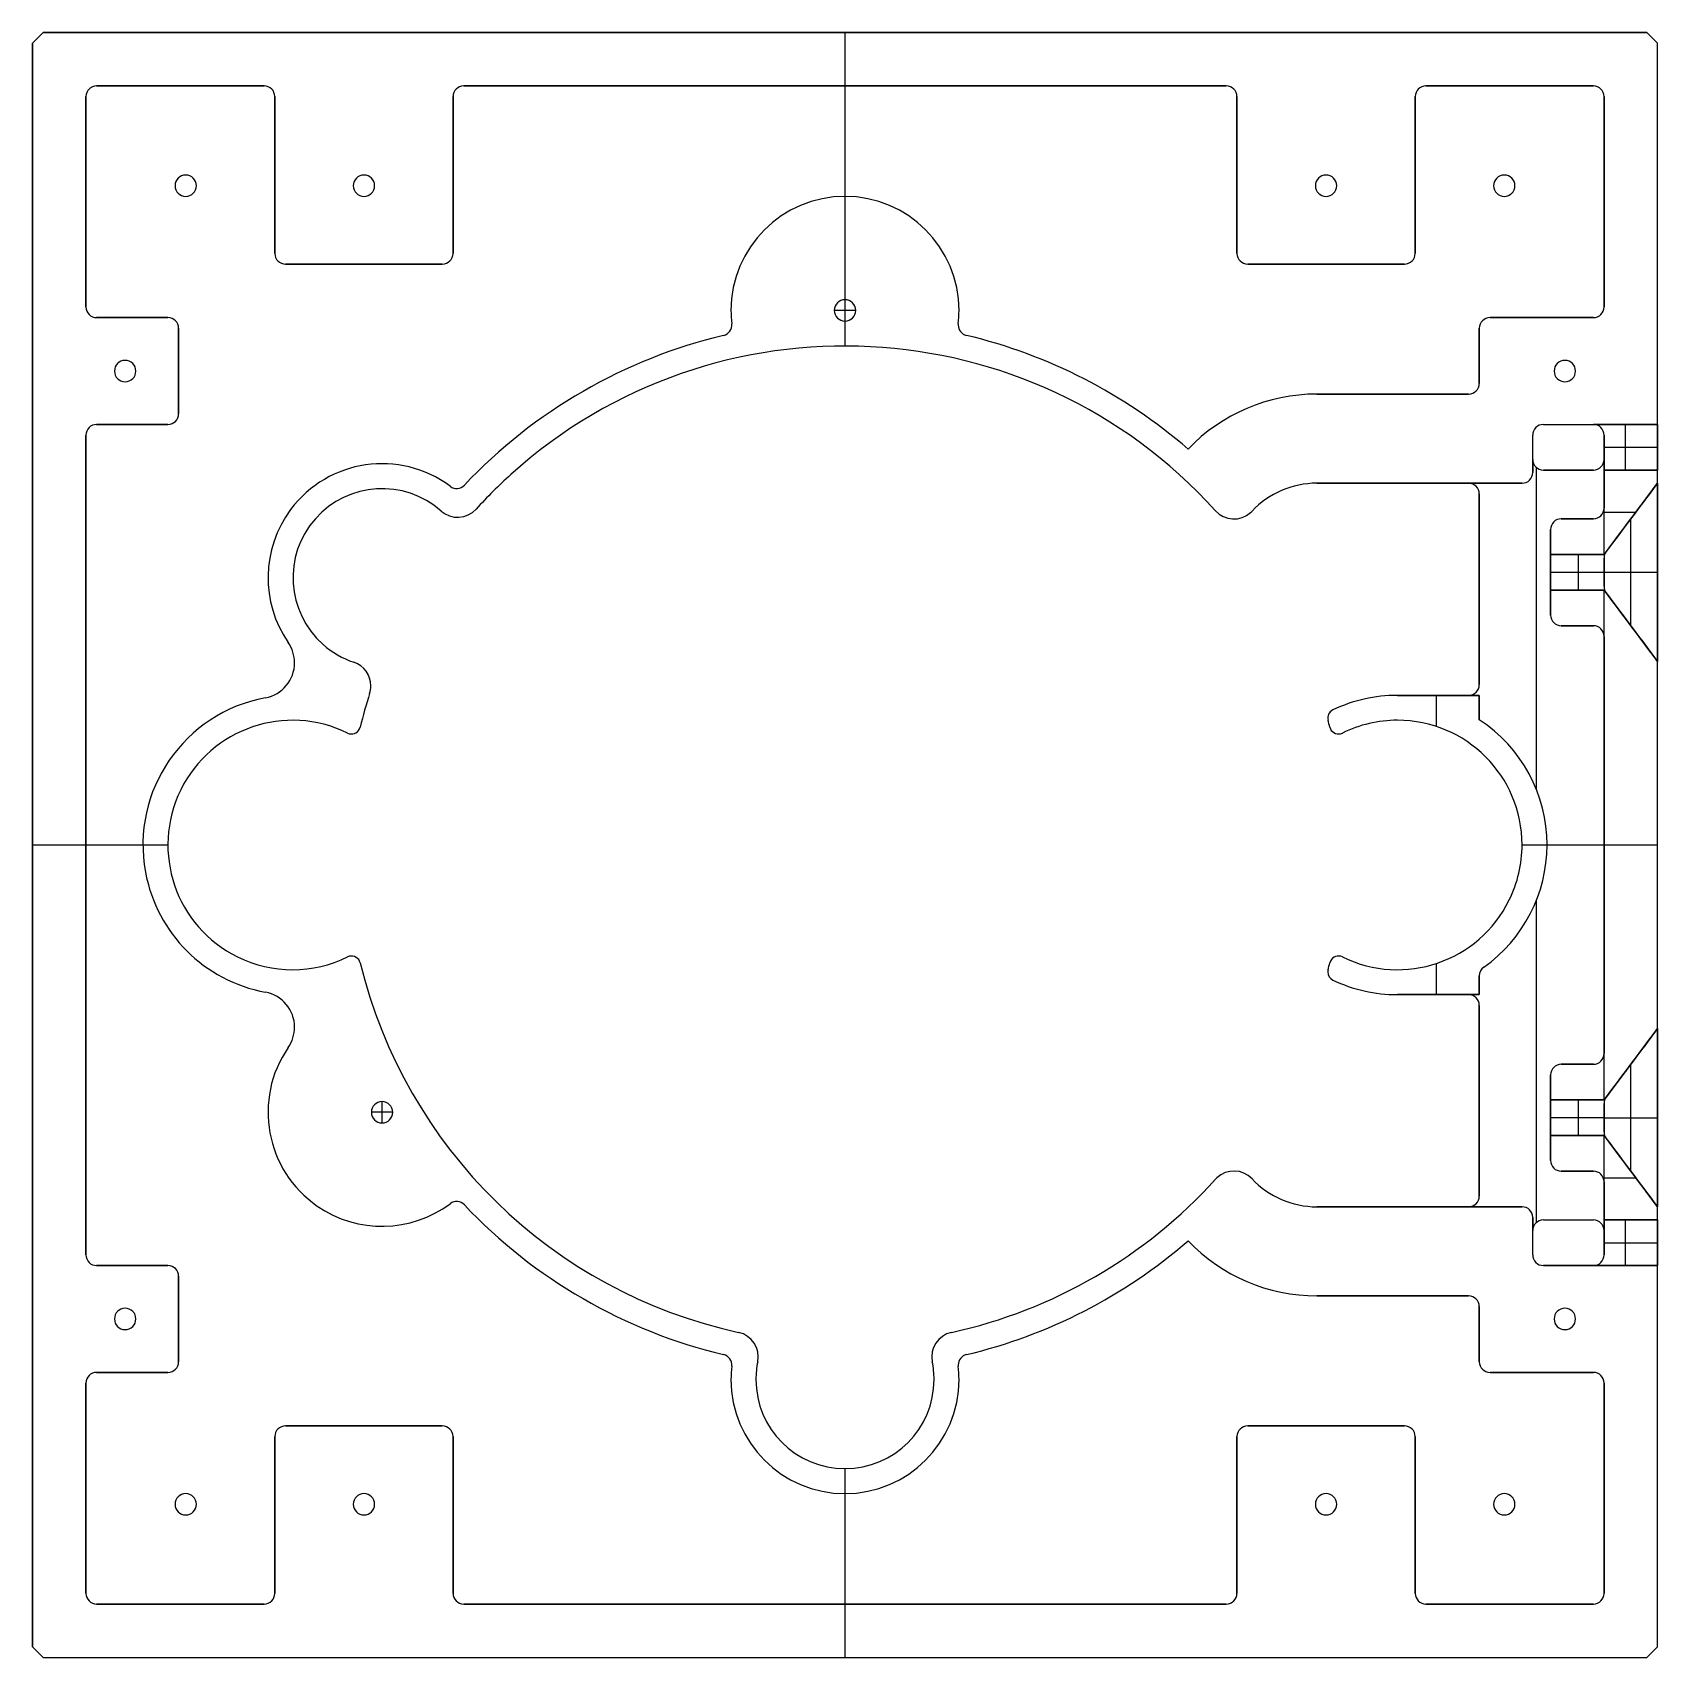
# Model space of a CAD drawing. Extents: x -18 to 438, y -79 to 377.
import ezdxf

# ---------------------------------------------------------------- set-up
doc = ezdxf.new("R2010")
doc.units = 0
doc.header["$MEASUREMENT"] = 0
doc.layers.add('DEFAULT', color=7, linetype='CONTINUOUS')

msp = doc.modelspace()

# ---------------------------------------------------------------- linework, layer by layer
at = {"layer": 'DEFAULT', "color": 7}
for points in [[(-17.92, 373.7), (-14.92, 376.7)], [(-16.42, 375.2), (-16.42, 375.2)], [(-14.92, 376.7), (-14.92, 376.7)], [(-14.92, 376.7), (435.08, 376.7)], [(210.08, 361.7), (210.08, 376.7)], [(210.08, 376.7), (210.08, 376.7)], [(210.08, 288.7), (210.08, 376.7)], [(435.08, 376.7), (435.08, 376.7)], [(435.08, 376.7), (438.08, 373.7)], [(436.58, 375.2), (436.58, 375.2)], [(-17.92, 373.7), (-17.92, 373.7)], [(-17.92, -76.3), (-17.92, 373.7)], [(438.08, 373.7), (438.08, 373.7)], [(438.08, 250.22), (438.08, 373.7)], [(0.08, 361.7), (0.08, 361.7)], [(0.08, 361.7), (47.08, 361.7)], [(23.58, 361.7), (23.58, 361.7)], [(47.08, 361.7), (47.08, 361.7)], [(103.08, 361.7), (103.08, 361.7)], [(317.08, 361.7), (103.08, 361.7)], [(210.08, 330.7), (210.08, 361.7)], [(210.08, 361.7), (210.08, 361.7)], [(317.08, 361.7), (317.08, 361.7)], [(373.08, 361.7), (373.08, 361.7)], [(420.08, 361.7), (373.08, 361.7)], [(396.58, 361.7), (396.58, 361.7)], [(420.08, 361.7), (420.08, 361.7)], [(-2.92, 358.7), (-2.92, 358.7)], [(-2.92, 358.7), (-2.92, 299.7)], [(50.08, 358.7), (50.08, 358.7)], [(50.08, 314.7), (50.08, 358.7)], [(100.08, 358.7), (100.08, 358.7)], [(100.08, 358.7), (100.08, 314.7)], [(320.08, 358.7), (320.08, 358.7)], [(320.08, 314.7), (320.08, 358.7)], [(370.08, 358.7), (370.08, 358.7)], [(370.08, 358.7), (370.08, 314.7)], [(423.08, 358.7), (423.08, 358.7)], [(423.08, 299.7), (423.08, 358.7)], [(22.08, 333.7), (22.08, 333.7)], [(25.08, 336.7), (25.08, 336.7)], [(28.08, 333.7), (28.08, 333.7)], [(50.08, 336.7), (50.08, 336.7)], [(72.08, 333.7), (72.08, 333.7)], [(75.08, 336.7), (75.08, 336.7)], [(78.08, 333.7), (78.08, 333.7)], [(100.08, 336.7), (100.08, 336.7)], [(320.08, 336.7), (320.08, 336.7)], [(342.08, 333.7), (342.08, 333.7)], [(345.08, 336.7), (345.08, 336.7)], [(348.08, 333.7), (348.08, 333.7)], [(370.08, 336.7), (370.08, 336.7)], [(392.08, 333.7), (392.08, 333.7)], [(395.08, 336.7), (395.08, 336.7)], [(398.08, 333.7), (398.08, 333.7)], [(-2.92, 329.2), (-2.92, 329.2)], [(25.08, 330.7), (25.08, 330.7)], [(75.08, 330.7), (75.08, 330.7)], [(210.08, 330.7), (210.08, 330.7)], [(210.08, 301.7), (210.08, 330.7)], [(345.08, 330.7), (345.08, 330.7)], [(395.08, 330.7), (395.08, 330.7)], [(423.08, 329.2), (423.08, 329.2)], [(50.08, 314.7), (50.08, 314.7)], [(100.08, 314.7), (100.08, 314.7)], [(320.08, 314.7), (320.08, 314.7)], [(370.08, 314.7), (370.08, 314.7)], [(53.08, 311.7), (53.08, 311.7)], [(53.08, 311.7), (97.08, 311.7)], [(75.08, 311.7), (75.08, 311.7)], [(97.08, 311.7), (97.08, 311.7)], [(323.08, 311.7), (323.08, 311.7)], [(367.08, 311.7), (323.08, 311.7)], [(345.08, 311.7), (345.08, 311.7)], [(367.08, 311.7), (367.08, 311.7)], [(210.08, 301.7), (210.08, 301.7)], [(210.08, 295.7), (210.08, 301.7)], [(-2.92, 299.7), (-2.92, 299.7)], [(0.08, 296.7), (0.08, 296.7)], [(0.08, 296.7), (20.08, 296.7)], [(10.08, 296.7), (10.08, 296.7)], [(20.08, 296.7), (20.08, 296.7)], [(178.08, 298.7), (178.08, 298.7)], [(207.08, 298.7), (207.08, 298.7)], [(213.08, 298.7), (207.08, 298.7)], [(213.08, 298.7), (213.08, 298.7)], [(242.08, 298.7), (242.08, 298.7)], [(391.08, 296.7), (391.08, 296.7)], [(391.08, 296.7), (420.08, 296.7)], [(405.58, 296.7), (405.58, 296.7)], [(420.08, 296.7), (420.08, 296.7)], [(423.08, 299.7), (423.08, 299.7)], [(23.08, 293.7), (23.08, 293.7)], [(23.08, 269.7), (23.08, 293.7)], [(178.3, 294.96), (178.3, 294.96)], [(178.32, 294.61), (178.32, 294.61)], [(210.08, 295.7), (210.08, 295.7)], [(210.08, 288.7), (210.08, 295.7)], [(241.84, 294.61), (241.84, 294.61)], [(241.86, 294.96), (241.86, 294.96)], [(388.08, 293.7), (388.08, 293.7)], [(388.08, 278.22), (388.08, 293.7)], [(176.01, 291.69), (176.01, 291.69)], [(210.08, 288.7), (210.08, 288.7)], [(244.14, 291.69), (244.14, 291.69)], [(8.08, 284.7), (8.08, 284.7)], [(388.08, 285.96), (388.08, 285.96)], [(412.08, 284.7), (412.08, 284.7)], [(5.08, 281.7), (5.08, 281.7)], [(8.08, 278.7), (8.08, 278.7)], [(11.08, 281.7), (11.08, 281.7)], [(23.08, 281.7), (23.08, 281.7)], [(388.08, 278.22), (388.08, 278.22)], [(409.08, 281.7), (409.08, 281.7)], [(412.08, 278.7), (412.08, 278.7)], [(415.08, 281.7), (415.08, 281.7)], [(342.48, 275.23), (342.48, 275.23)], [(342.48, 275.23), (385.08, 275.23)], [(363.78, 275.23), (363.78, 275.23)], [(385.08, 275.23), (385.08, 275.23)], [(23.08, 269.7), (23.08, 269.7)], [(0.08, 266.7), (0.08, 266.7)], [(0.08, 266.7), (20.08, 266.7)], [(10.08, 266.7), (10.08, 266.7)], [(20.08, 266.7), (20.08, 266.7)], [(406.08, 266.7), (406.08, 266.7)], [(406.08, 266.7), (420.08, 266.7)], [(420.08, 266.7), (420.08, 266.7)], [(422.08, 266.7), (422.08, 266.7)], [(429.08, 253.9), (429.08, 266.7)], [(438.08, 266.7), (438.08, 266.7)], [(-2.92, 263.7), (-2.92, 263.7)], [(-2.92, 263.7), (-2.92, 33.7)], [(403.08, 263.7), (403.08, 263.7)], [(403.08, 253.23), (403.08, 263.7)], [(423.08, 263.7), (423.08, 263.7)], [(423.08, 243.22), (423.08, 263.7)], [(423.08, 260.3), (438.08, 260.3)], [(80.17, 255.7), (80.17, 255.7)], [(306.35, 259.79), (306.35, 259.79)], [(403.08, 258.46), (403.08, 258.46)], [(403.08, 256.9), (403.08, 256.9)], [(423.08, 256.9), (423.08, 256.9)], [(403.08, 253.23), (403.08, 253.23)], [(404.08, 164.28), (404.08, 254.66)], [(406.08, 253.9), (406.08, 253.9)], [(406.08, 253.9), (420.08, 253.9)], [(413.08, 253.9), (413.08, 253.9)], [(420.08, 253.9), (420.08, 253.9)], [(423.08, 253.9), (423.08, 253.9)], [(423.08, 253.9), (438.08, 253.9)], [(423.08, 253.46), (423.08, 253.46)], [(430.58, 253.9), (430.58, 253.9)], [(438.08, 253.9), (438.08, 253.9)], [(80.17, 248.7), (80.17, 248.7)], [(99.3, 249.35), (99.3, 249.35)], [(101.09, 248.76), (101.09, 248.76)], [(103.27, 249.7), (103.27, 249.7)], [(342.48, 250.22), (342.48, 250.22)], [(400.08, 250.22), (342.48, 250.22)], [(371.28, 250.22), (371.28, 250.22)], [(385.08, 250.22), (385.08, 250.22)], [(388.08, 247.23), (388.08, 247.23)], [(388.08, 193.7), (388.08, 247.23)], [(400.08, 250.22), (400.08, 250.22)], [(438.08, 250.22), (423.68, 231.03)], [(438.08, 250.22), (438.08, 250.22)], [(96.74, 242.42), (96.74, 242.42)], [(106.56, 242.95), (106.56, 242.95)], [(314.01, 242.5), (314.01, 242.5)], [(324.3, 242.38), (324.3, 242.38)], [(422.84, 242.06), (431.96, 242.06)], [(423.08, 243.22), (423.08, 243.22)], [(423.08, 230.22), (423.08, 243.22)], [(101.38, 240.66), (101.38, 240.66)], [(319.21, 240.19), (319.21, 240.19)], [(408.08, 237.22), (408.08, 237.22)], [(408.08, 213.22), (408.08, 237.22)], [(411.08, 240.23), (411.08, 240.23)], [(411.08, 240.23), (420.08, 240.23)], [(415.58, 240.23), (415.58, 240.23)], [(420.08, 240.23), (420.08, 240.23)], [(430.58, 240.23), (430.58, 240.23)], [(430.58, 210.23), (430.58, 240.23)], [(408.08, 230.22), (408.08, 230.22)], [(423.08, 230.22), (408.08, 230.22)], [(415.58, 230.22), (415.58, 230.22)], [(415.88, 220.22), (415.88, 230.22)], [(423.08, 230.22), (423.08, 230.22)], [(423.08, 229.22), (423.08, 229.22)], [(423.08, 221.23), (423.08, 229.22)], [(423.68, 231.03), (423.68, 231.03)], [(48.18, 223.7), (48.18, 223.7)], [(55.18, 223.7), (55.18, 223.7)], [(408.08, 225.23), (408.08, 225.23)], [(408.08, 225.23), (423.08, 225.23)], [(423.08, 225.23), (423.08, 225.23)], [(423.08, 225.23), (438.08, 225.23)], [(388.08, 220.46), (388.08, 220.46)], [(408.08, 220.22), (408.08, 220.22)], [(408.08, 220.22), (423.08, 220.22)], [(415.58, 220.22), (415.58, 220.22)], [(423.08, 221.23), (423.08, 221.23)], [(423.08, 220.22), (423.08, 220.22)], [(423.08, 207.22), (423.08, 220.22)], [(423.68, 219.43), (423.68, 219.43)], [(423.68, 219.43), (438.08, 200.22)], [(408.08, 213.22), (408.08, 213.22)], [(411.08, 210.23), (411.08, 210.23)], [(411.08, 210.23), (420.08, 210.23)], [(415.58, 210.23), (415.58, 210.23)], [(420.08, 210.23), (420.08, 210.23)], [(430.58, 210.23), (430.58, 210.23)], [(53.84, 205.51), (53.84, 205.51)], [(423.08, 207.22), (423.08, 207.22)], [(423.08, 90.17), (423.08, 207.22)], [(55.62, 199.83), (55.62, 199.83)], [(72.25, 199.99), (72.25, 199.99)], [(438.08, 200.22), (438.08, 200.22)], [(438.08, 97.17), (438.08, 200.22)], [(77.02, 193.35), (77.02, 193.35)], [(388.08, 193.7), (388.08, 193.7)], [(47.44, 189.99), (47.44, 189.99)], [(76.69, 191.22), (76.69, 191.22)], [(365.08, 190.69), (365.08, 190.69)], [(365.08, 190.69), (388.08, 190.69)], [(376.1, 181.92), (376.1, 190.69)], [(376.58, 190.69), (376.58, 190.69)], [(385.08, 190.69), (385.08, 190.69)], [(388.08, 190.69), (388.08, 190.69)], [(388.08, 190.69), (388.08, 183.84)], [(388.08, 187.27), (388.08, 187.27)], [(55.08, 183.7), (55.08, 183.7)], [(345.55, 184.34), (345.55, 184.34)], [(345.63, 183.71), (345.63, 183.71)], [(346.97, 186.59), (346.97, 186.59)], [(365.08, 183.7), (365.08, 183.7)], [(388.08, 183.84), (388.08, 183.84)], [(70.51, 180.11), (70.51, 180.11)], [(71.61, 179.85), (71.61, 179.85)], [(74.04, 181.77), (74.04, 181.77)], [(346.12, 181.77), (346.12, 181.77)], [(348.55, 179.85), (348.55, 179.85)], [(349.65, 180.11), (349.65, 180.11)], [(-17.92, 148.7), (-2.92, 148.7)], [(-17.92, 148.7), (-17.92, 148.7)], [(-17.92, 148.7), (20.08, 148.7)], [(-2.92, 148.7), (13.08, 148.7)], [(-2.92, 148.7), (-2.92, 148.7)], [(13.08, 148.7), (20.08, 148.7)], [(13.08, 148.7), (13.08, 148.7)], [(20.08, 148.7), (20.08, 148.7)], [(400.08, 148.7), (400.08, 148.7)], [(400.08, 148.7), (407.08, 148.7)], [(400.08, 148.7), (438.08, 148.7)], [(407.08, 148.7), (407.08, 148.7)], [(407.08, 148.7), (423.08, 148.7)], [(423.08, 148.7), (438.08, 148.7)], [(423.08, 148.7), (423.08, 148.7)], [(438.08, 148.7), (438.08, 148.7)], [(404.08, 42.73), (404.08, 133.11)], [(70.51, 117.28), (70.51, 117.28)], [(71.61, 117.54), (71.61, 117.54)], [(74.04, 115.63), (74.04, 115.63)], [(346.12, 115.63), (346.12, 115.63)], [(348.55, 117.54), (348.55, 117.54)], [(349.65, 117.28), (349.65, 117.28)], [(376.1, 106.7), (376.1, 115.47)], [(389.34, 114.42), (389.34, 114.42)], [(55.08, 113.7), (55.08, 113.7)], [(345.55, 113.06), (345.55, 113.06)], [(345.63, 113.68), (345.63, 113.68)], [(346.97, 110.8), (346.97, 110.8)], [(365.08, 113.7), (365.08, 113.7)], [(388.08, 111.97), (388.08, 111.97)], [(388.08, 106.7), (388.08, 111.97)], [(47.44, 107.4), (47.44, 107.4)], [(365.08, 106.7), (365.08, 106.7)], [(388.08, 106.7), (365.08, 106.7)], [(376.58, 106.7), (376.58, 106.7)], [(385.08, 106.7), (385.08, 106.7)], [(388.08, 109.33), (388.08, 109.33)], [(388.08, 106.7), (388.08, 106.7)], [(388.08, 103.7), (388.08, 103.7)], [(388.08, 50.17), (388.08, 103.7)], [(55.62, 97.56), (55.62, 97.56)], [(438.08, 97.17), (423.68, 77.97)], [(438.08, 97.17), (438.08, 97.17)], [(53.84, 91.88), (53.84, 91.88)], [(411.08, 87.17), (411.08, 87.17)], [(411.08, 87.17), (420.08, 87.17)], [(415.58, 87.17), (415.58, 87.17)], [(420.08, 87.17), (420.08, 87.17)], [(423.08, 90.17), (423.08, 90.17)], [(423.08, 77.17), (423.08, 90.17)], [(430.58, 87.17), (430.58, 87.17)], [(430.58, 57.17), (430.58, 87.17)], [(408.08, 84.17), (408.08, 84.17)], [(408.08, 60.17), (408.08, 84.17)], [(423.68, 77.97), (423.68, 77.97)], [(48.18, 73.7), (48.18, 73.7)], [(77.18, 73.7), (77.18, 73.7)], [(83.18, 73.7), (77.18, 73.7)], [(80.17, 76.7), (80.17, 76.7)], [(80.17, 70.7), (80.17, 76.7)], [(83.18, 73.7), (83.18, 73.7)], [(388.08, 76.93), (388.08, 76.93)], [(408.08, 77.17), (408.08, 77.17)], [(408.08, 77.17), (423.08, 77.17)], [(415.58, 77.17), (415.58, 77.17)], [(415.88, 67.17), (415.88, 77.17)], [(423.08, 77.17), (423.08, 77.17)], [(423.08, 76.17), (423.08, 76.17)], [(423.08, 68.17), (423.08, 76.17)], [(80.17, 70.7), (80.17, 70.7)], [(408.08, 72.17), (408.08, 72.17)], [(423.08, 72.17), (408.08, 72.17)], [(423.08, 72.17), (423.08, 72.17)], [(423.08, 72.17), (438.08, 72.17)], [(408.08, 67.17), (408.08, 67.17)], [(408.08, 67.17), (423.08, 67.17)], [(415.58, 67.17), (415.58, 67.17)], [(423.08, 68.17), (423.08, 68.17)], [(423.08, 67.17), (423.08, 67.17)], [(423.08, 54.17), (423.08, 67.17)], [(423.68, 66.37), (423.68, 66.37)], [(423.68, 66.37), (438.08, 47.17)], [(408.08, 60.17), (408.08, 60.17)], [(314.01, 54.9), (314.01, 54.9)], [(319.21, 57.2), (319.21, 57.2)], [(324.3, 55.01), (324.3, 55.01)], [(411.08, 57.17), (411.08, 57.17)], [(411.08, 57.17), (420.08, 57.17)], [(415.58, 57.17), (415.58, 57.17)], [(420.08, 57.17), (420.08, 57.17)], [(422.84, 55.33), (431.96, 55.33)], [(430.58, 57.17), (430.58, 57.17)], [(388.08, 50.17), (388.08, 50.17)], [(423.08, 54.17), (423.08, 54.17)], [(423.08, 33.7), (423.08, 54.17)], [(99.3, 48.04), (99.3, 48.04)], [(101.09, 48.63), (101.09, 48.63)], [(103.27, 47.7), (103.27, 47.7)], [(342.48, 47.17), (342.48, 47.17)], [(342.48, 47.17), (400.08, 47.17)], [(371.28, 47.17), (371.28, 47.17)], [(385.08, 47.17), (385.08, 47.17)], [(400.08, 47.17), (400.08, 47.17)], [(438.08, 47.17), (438.08, 47.17)], [(438.08, -76.3), (438.08, 47.17)], [(80.17, 41.69), (80.17, 41.69)], [(403.08, 44.17), (403.08, 44.17)], [(403.08, 33.7), (403.08, 44.17)], [(406.08, 43.5), (406.08, 43.5)], [(406.08, 43.5), (420.08, 43.5)], [(413.08, 43.5), (413.08, 43.5)], [(420.08, 43.5), (420.08, 43.5)], [(423.08, 43.93), (423.08, 43.93)], [(423.08, 43.5), (423.08, 43.5)], [(423.08, 43.5), (438.08, 43.5)], [(429.08, 30.69), (429.08, 43.5)], [(430.58, 43.5), (430.58, 43.5)], [(438.08, 43.5), (438.08, 43.5)], [(306.35, 37.61), (306.35, 37.61)], [(403.08, 40.5), (403.08, 40.5)], [(403.08, 38.93), (403.08, 38.93)], [(423.08, 40.5), (423.08, 40.5)], [(423.08, 37.1), (438.08, 37.1)], [(-2.92, 33.7), (-2.92, 33.7)], [(403.08, 33.7), (403.08, 33.7)], [(423.08, 33.7), (423.08, 33.7)], [(0.08, 30.69), (0.08, 30.69)], [(0.08, 30.69), (20.08, 30.69)], [(10.08, 30.69), (10.08, 30.69)], [(20.08, 30.69), (20.08, 30.69)], [(23.08, 27.7), (23.08, 27.7)], [(23.08, 3.7), (23.08, 27.7)], [(406.08, 30.69), (406.08, 30.69)], [(406.08, 30.69), (420.08, 30.69)], [(420.08, 30.69), (420.08, 30.69)], [(422.08, 30.69), (422.08, 30.69)], [(438.08, 30.69), (438.08, 30.69)], [(8.08, 18.7), (8.08, 18.7)], [(342.48, 22.17), (342.48, 22.17)], [(342.48, 22.17), (385.08, 22.17)], [(363.78, 22.17), (363.78, 22.17)], [(385.08, 22.17), (385.08, 22.17)], [(388.08, 19.17), (388.08, 19.17)], [(388.08, 3.7), (388.08, 19.17)], [(412.08, 18.7), (412.08, 18.7)], [(5.08, 15.69), (5.08, 15.69)], [(11.08, 15.69), (11.08, 15.69)], [(23.08, 15.69), (23.08, 15.69)], [(409.08, 15.69), (409.08, 15.69)], [(415.08, 15.69), (415.08, 15.69)], [(8.08, 12.7), (8.08, 12.7)], [(180.22, 11.92), (180.22, 11.92)], [(239.94, 11.92), (239.94, 11.92)], [(388.08, 11.43), (388.08, 11.43)], [(412.08, 12.7), (412.08, 12.7)], [(176.01, 5.7), (176.01, 5.7)], [(185.72, 5.08), (185.72, 5.08)], [(234.44, 5.08), (234.44, 5.08)], [(244.14, 5.7), (244.14, 5.7)], [(0.08, 0.69), (0.08, 0.69)], [(0.08, 0.69), (20.08, 0.69)], [(10.08, 0.69), (10.08, 0.69)], [(20.08, 0.69), (20.08, 0.69)], [(23.08, 3.7), (23.08, 3.7)], [(178.3, 2.43), (178.3, 2.43)], [(178.32, 2.78), (178.32, 2.78)], [(185.58, 3.68), (185.58, 3.68)], [(234.58, 3.68), (234.58, 3.68)], [(241.84, 2.78), (241.84, 2.78)], [(241.86, 2.43), (241.86, 2.43)], [(388.08, 3.7), (388.08, 3.7)], [(391.08, 0.69), (391.08, 0.69)], [(391.08, 0.69), (420.08, 0.69)], [(405.58, 0.69), (405.58, 0.69)], [(420.08, 0.69), (420.08, 0.69)], [(-2.92, -2.3), (-2.92, -2.3)], [(-2.92, -2.3), (-2.92, -61.3)], [(178.08, -1.3), (178.08, -1.3)], [(185.08, -1.3), (185.08, -1.3)], [(235.08, -1.3), (235.08, -1.3)], [(242.08, -1.3), (242.08, -1.3)], [(423.08, -2.3), (423.08, -2.3)], [(423.08, -61.3), (423.08, -2.3)], [(50.08, -17.3), (50.08, -17.3)], [(50.08, -61.3), (50.08, -17.3)], [(53.08, -14.31), (53.08, -14.31)], [(53.08, -14.31), (97.08, -14.31)], [(75.08, -14.31), (75.08, -14.31)], [(97.08, -14.31), (97.08, -14.31)], [(100.08, -17.3), (100.08, -17.3)], [(100.08, -17.3), (100.08, -61.3)], [(320.08, -17.3), (320.08, -17.3)], [(320.08, -61.3), (320.08, -17.3)], [(323.08, -14.31), (323.08, -14.31)], [(323.08, -14.31), (367.08, -14.31)], [(345.08, -14.31), (345.08, -14.31)], [(367.08, -14.31), (367.08, -14.31)], [(370.08, -17.3), (370.08, -17.3)], [(370.08, -61.3), (370.08, -17.3)], [(210.08, -26.3), (210.08, -26.3)], [(210.08, -33.31), (210.08, -26.3)], [(210.08, -79.3), (210.08, -26.3)], [(-2.92, -31.8), (-2.92, -31.8)], [(423.08, -31.8), (423.08, -31.8)], [(22.08, -36.31), (22.08, -36.31)], [(25.08, -33.31), (25.08, -33.31)], [(28.08, -36.31), (28.08, -36.31)], [(72.08, -36.31), (72.08, -36.31)], [(75.08, -33.31), (75.08, -33.31)], [(78.08, -36.31), (78.08, -36.31)], [(210.08, -33.31), (210.08, -33.31)], [(210.08, -64.3), (210.08, -33.31)], [(342.08, -36.31), (342.08, -36.31)], [(345.08, -33.31), (345.08, -33.31)], [(348.08, -36.31), (348.08, -36.31)], [(392.08, -36.31), (392.08, -36.31)], [(395.08, -33.31), (395.08, -33.31)], [(398.08, -36.31), (398.08, -36.31)], [(25.08, -39.3), (25.08, -39.3)], [(50.08, -39.3), (50.08, -39.3)], [(75.08, -39.3), (75.08, -39.3)], [(100.08, -39.3), (100.08, -39.3)], [(320.08, -39.3), (320.08, -39.3)], [(345.08, -39.3), (345.08, -39.3)], [(370.08, -39.3), (370.08, -39.3)], [(395.08, -39.3), (395.08, -39.3)], [(-2.92, -61.3), (-2.92, -61.3)], [(50.08, -61.3), (50.08, -61.3)], [(100.08, -61.3), (100.08, -61.3)], [(320.08, -61.3), (320.08, -61.3)], [(370.08, -61.3), (370.08, -61.3)], [(423.08, -61.3), (423.08, -61.3)], [(0.08, -64.3), (0.08, -64.3)], [(0.08, -64.3), (47.08, -64.3)], [(23.58, -64.3), (23.58, -64.3)], [(47.08, -64.3), (47.08, -64.3)], [(103.08, -64.3), (103.08, -64.3)], [(103.08, -64.3), (317.08, -64.3)], [(210.08, -79.3), (210.08, -64.3)], [(210.08, -64.3), (210.08, -64.3)], [(317.08, -64.3), (317.08, -64.3)], [(373.08, -64.3), (373.08, -64.3)], [(373.08, -64.3), (420.08, -64.3)], [(396.58, -64.3), (396.58, -64.3)], [(420.08, -64.3), (420.08, -64.3)], [(-17.92, -76.3), (-17.92, -76.3)], [(-14.92, -79.3), (-17.92, -76.3)], [(438.08, -76.3), (435.08, -79.3)], [(438.08, -76.3), (438.08, -76.3)], [(-16.42, -77.81), (-16.42, -77.81)], [(-14.92, -79.3), (-14.92, -79.3)], [(-14.92, -79.3), (435.08, -79.3)], [(210.08, -79.3), (210.08, -79.3)], [(435.08, -79.3), (435.08, -79.3)], [(436.58, -77.81), (436.58, -77.81)]]:
    msp.add_lwpolyline(points, dxfattribs=at)
for points in [[(-14.92, 376.7), (-15.92, 375.7), (-16.92, 374.7), (-17.92, 373.7)], [(-14.92, 376.7), (-15.92, 375.7), (-16.92, 374.7), (-17.92, 373.7)], [(435.08, 376.7), (285.08, 376.7), (135.08, 376.7), (-14.92, 376.7)], [(435.08, 376.7), (285.08, 376.7), (135.08, 376.7), (-14.92, 376.7)], [(438.08, 373.7), (437.08, 374.7), (436.08, 375.7), (435.08, 376.7)], [(438.08, 373.7), (437.08, 374.7), (436.08, 375.7), (435.08, 376.7)], [(-17.92, 373.7), (-17.92, 223.7), (-17.92, 73.7), (-17.92, -76.3)], [(-17.92, 373.7), (-17.92, 223.7), (-17.92, 73.7), (-17.92, -76.3)], [(438.08, 266.7), (438.08, 302.36), (438.08, 338.03), (438.08, 373.7)], [(438.08, -76.3), (438.08, 73.7), (438.08, 223.7), (438.08, 373.7)], [(0.08, 361.7), (-1.58, 361.7), (-2.92, 360.35), (-2.92, 358.7)], [(0.08, 361.7), (-1.58, 361.7), (-2.92, 360.35), (-2.92, 358.7)], [(0.08, 361.7), (-1.58, 361.7), (-2.92, 360.35), (-2.92, 358.7)], [(0.08, 361.7), (15.75, 361.7), (31.41, 361.7), (47.08, 361.7)], [(47.08, 361.7), (31.41, 361.7), (15.75, 361.7), (0.08, 361.7)], [(50.08, 358.7), (50.08, 360.35), (48.74, 361.7), (47.08, 361.7)], [(50.08, 358.7), (50.08, 360.35), (48.74, 361.7), (47.08, 361.7)], [(50.08, 358.7), (50.08, 360.35), (48.74, 361.7), (47.08, 361.7)], [(103.08, 361.7), (101.42, 361.7), (100.08, 360.35), (100.08, 358.7)], [(103.08, 361.7), (101.42, 361.7), (100.08, 360.35), (100.08, 358.7)], [(103.08, 361.7), (101.42, 361.7), (100.08, 360.35), (100.08, 358.7)], [(103.08, 361.7), (174.41, 361.7), (245.75, 361.7), (317.08, 361.7)], [(317.08, 361.7), (245.75, 361.7), (174.41, 361.7), (103.08, 361.7)], [(320.08, 358.7), (320.08, 360.35), (318.74, 361.7), (317.08, 361.7)], [(320.08, 358.7), (320.08, 360.35), (318.74, 361.7), (317.08, 361.7)], [(320.08, 358.7), (320.08, 360.35), (318.74, 361.7), (317.08, 361.7)], [(373.08, 361.7), (371.42, 361.7), (370.08, 360.35), (370.08, 358.7)], [(373.08, 361.7), (371.42, 361.7), (370.08, 360.35), (370.08, 358.7)], [(373.08, 361.7), (371.42, 361.7), (370.08, 360.35), (370.08, 358.7)], [(373.08, 361.7), (388.75, 361.7), (404.41, 361.7), (420.08, 361.7)], [(420.08, 361.7), (404.41, 361.7), (388.75, 361.7), (373.08, 361.7)], [(423.08, 358.7), (423.08, 360.35), (421.74, 361.7), (420.08, 361.7)], [(423.08, 358.7), (423.08, 360.35), (421.74, 361.7), (420.08, 361.7)], [(423.08, 358.7), (423.08, 360.35), (421.74, 361.7), (420.08, 361.7)], [(-2.92, 299.7), (-2.92, 319.36), (-2.92, 339.03), (-2.92, 358.7)], [(-2.92, 358.7), (-2.92, 339.03), (-2.92, 319.36), (-2.92, 299.7)], [(50.08, 358.7), (50.08, 344.03), (50.08, 329.36), (50.08, 314.7)], [(50.08, 314.7), (50.08, 329.36), (50.08, 344.03), (50.08, 358.7)], [(100.08, 314.7), (100.08, 329.36), (100.08, 344.03), (100.08, 358.7)], [(100.08, 358.7), (100.08, 344.03), (100.08, 329.36), (100.08, 314.7)], [(320.08, 358.7), (320.08, 344.03), (320.08, 329.36), (320.08, 314.7)], [(320.08, 314.7), (320.08, 329.36), (320.08, 344.03), (320.08, 358.7)], [(370.08, 314.7), (370.08, 329.36), (370.08, 344.03), (370.08, 358.7)], [(370.08, 358.7), (370.08, 344.03), (370.08, 329.36), (370.08, 314.7)], [(423.08, 358.7), (423.08, 339.03), (423.08, 319.36), (423.08, 299.7)], [(423.08, 299.7), (423.08, 319.36), (423.08, 339.03), (423.08, 358.7)], [(50.08, 314.7), (50.08, 313.04), (51.42, 311.7), (53.08, 311.7)], [(50.08, 314.7), (50.08, 313.04), (51.42, 311.7), (53.08, 311.7)], [(50.08, 314.7), (50.08, 313.04), (51.42, 311.7), (53.08, 311.7)], [(97.08, 311.7), (98.74, 311.7), (100.08, 313.04), (100.08, 314.7)], [(97.08, 311.7), (98.74, 311.7), (100.08, 313.04), (100.08, 314.7)], [(97.08, 311.7), (98.74, 311.7), (100.08, 313.04), (100.08, 314.7)], [(320.08, 314.7), (320.08, 313.04), (321.42, 311.7), (323.08, 311.7)], [(320.08, 314.7), (320.08, 313.04), (321.42, 311.7), (323.08, 311.7)], [(320.08, 314.7), (320.08, 313.04), (321.42, 311.7), (323.08, 311.7)], [(367.08, 311.7), (368.74, 311.7), (370.08, 313.04), (370.08, 314.7)], [(367.08, 311.7), (368.74, 311.7), (370.08, 313.04), (370.08, 314.7)], [(367.08, 311.7), (368.74, 311.7), (370.08, 313.04), (370.08, 314.7)], [(53.08, 311.7), (67.75, 311.7), (82.41, 311.7), (97.08, 311.7)], [(97.08, 311.7), (82.41, 311.7), (67.75, 311.7), (53.08, 311.7)], [(323.08, 311.7), (337.75, 311.7), (352.41, 311.7), (367.08, 311.7)], [(367.08, 311.7), (352.41, 311.7), (337.75, 311.7), (323.08, 311.7)], [(-2.92, 299.7), (-2.92, 298.04), (-1.58, 296.7), (0.08, 296.7)], [(-2.92, 299.7), (-2.92, 298.04), (-1.58, 296.7), (0.08, 296.7)], [(-2.92, 299.7), (-2.92, 298.04), (-1.58, 296.7), (0.08, 296.7)], [(20.08, 296.7), (13.41, 296.7), (6.75, 296.7), (0.08, 296.7)], [(0.08, 296.7), (6.75, 296.7), (13.41, 296.7), (20.08, 296.7)], [(23.08, 293.7), (23.08, 295.35), (21.74, 296.7), (20.08, 296.7)], [(23.08, 293.7), (23.08, 295.35), (21.74, 296.7), (20.08, 296.7)], [(23.08, 293.7), (23.08, 295.35), (21.74, 296.7), (20.08, 296.7)], [(178.08, 298.7), (178.08, 297.45), (178.15, 296.2), (178.3, 294.96)], [(178.08, 298.7), (178.08, 297.45), (178.15, 296.2), (178.3, 294.96)], [(178.08, 298.7), (178.08, 297.45), (178.15, 296.2), (178.3, 294.96)], [(241.86, 294.96), (242, 296.2), (242.08, 297.45), (242.08, 298.7)], [(241.86, 294.96), (242, 296.2), (242.08, 297.45), (242.08, 298.7)], [(241.86, 294.96), (242, 296.2), (242.08, 297.45), (242.08, 298.7)], [(391.08, 296.7), (389.42, 296.7), (388.08, 295.35), (388.08, 293.7)], [(391.08, 296.7), (389.42, 296.7), (388.08, 295.35), (388.08, 293.7)], [(391.08, 296.7), (389.42, 296.7), (388.08, 295.35), (388.08, 293.7)], [(420.08, 296.7), (410.41, 296.7), (400.74, 296.7), (391.08, 296.7)], [(391.08, 296.7), (400.74, 296.7), (410.41, 296.7), (420.08, 296.7)], [(420.08, 296.7), (421.74, 296.7), (423.08, 298.04), (423.08, 299.7)], [(420.08, 296.7), (421.74, 296.7), (423.08, 298.04), (423.08, 299.7)], [(420.08, 296.7), (421.74, 296.7), (423.08, 298.04), (423.08, 299.7)], [(23.08, 269.7), (23.08, 277.7), (23.08, 285.7), (23.08, 293.7)], [(23.08, 293.7), (23.08, 285.7), (23.08, 277.7), (23.08, 269.7)], [(176.01, 291.69), (177.49, 292.05), (178.48, 293.45), (178.3, 294.96)], [(176.01, 291.69), (177.49, 292.05), (178.48, 293.45), (178.3, 294.96)], [(176.01, 291.69), (177.49, 292.05), (178.48, 293.45), (178.3, 294.96)], [(241.86, 294.96), (241.85, 294.85), (241.84, 294.73), (241.84, 294.61)], [(241.86, 294.96), (241.85, 294.85), (241.84, 294.73), (241.84, 294.61)], [(241.86, 294.96), (241.85, 294.85), (241.84, 294.73), (241.84, 294.61)], [(241.84, 294.61), (241.84, 293.22), (242.79, 292.02), (244.14, 291.69)], [(241.84, 294.61), (241.84, 293.22), (242.79, 292.02), (244.14, 291.69)], [(241.84, 294.61), (241.84, 293.22), (242.79, 292.02), (244.14, 291.69)], [(388.08, 293.7), (388.08, 288.54), (388.08, 283.38), (388.08, 278.22)], [(388.08, 278.22), (388.08, 283.38), (388.08, 288.54), (388.08, 293.7)], [(176.01, 291.69), (148.2, 285.07), (122.92, 270.47), (103.27, 249.7)], [(176.01, 291.69), (148.2, 285.07), (122.92, 270.47), (103.27, 249.7)], [(176.01, 291.69), (148.2, 285.07), (122.92, 270.47), (103.27, 249.7)], [(306.35, 259.79), (288.48, 275.27), (267.14, 286.22), (244.14, 291.69)], [(306.35, 259.79), (288.48, 275.27), (267.14, 286.22), (244.14, 291.69)], [(306.35, 259.79), (288.48, 275.27), (267.14, 286.22), (244.14, 291.69)], [(385.08, 275.23), (386.74, 275.23), (388.08, 276.57), (388.08, 278.22)], [(385.08, 275.23), (386.74, 275.23), (388.08, 276.57), (388.08, 278.22)], [(385.08, 275.23), (386.74, 275.23), (388.08, 276.57), (388.08, 278.22)], [(342.48, 275.23), (328.84, 275.23), (315.78, 269.65), (306.35, 259.79)], [(342.48, 275.23), (328.84, 275.23), (315.78, 269.65), (306.35, 259.79)], [(342.48, 275.23), (328.84, 275.23), (315.78, 269.65), (306.35, 259.79)], [(385.08, 275.23), (370.88, 275.23), (356.68, 275.23), (342.48, 275.23)], [(342.48, 275.23), (356.68, 275.23), (370.88, 275.23), (385.08, 275.23)], [(20.08, 266.7), (21.74, 266.7), (23.08, 268.04), (23.08, 269.7)], [(20.08, 266.7), (21.74, 266.7), (23.08, 268.04), (23.08, 269.7)], [(20.08, 266.7), (21.74, 266.7), (23.08, 268.04), (23.08, 269.7)], [(0.08, 266.7), (-1.58, 266.7), (-2.92, 265.35), (-2.92, 263.7)], [(0.08, 266.7), (-1.58, 266.7), (-2.92, 265.35), (-2.92, 263.7)], [(0.08, 266.7), (-1.58, 266.7), (-2.92, 265.35), (-2.92, 263.7)], [(0.08, 266.7), (6.75, 266.7), (13.41, 266.7), (20.08, 266.7)], [(20.08, 266.7), (13.41, 266.7), (6.75, 266.7), (0.08, 266.7)], [(406.08, 266.7), (404.42, 266.7), (403.08, 265.35), (403.08, 263.7)], [(406.08, 266.7), (404.42, 266.7), (403.08, 265.35), (403.08, 263.7)], [(406.08, 266.7), (404.42, 266.7), (403.08, 265.35), (403.08, 263.7)], [(406.08, 266.7), (416.75, 266.7), (427.41, 266.7), (438.08, 266.7)], [(406.08, 266.7), (410.75, 266.7), (415.41, 266.7), (420.08, 266.7)], [(438.08, 266.7), (432.08, 266.7), (426.08, 266.7), (420.08, 266.7)], [(423.08, 263.7), (423.08, 265.35), (421.74, 266.7), (420.08, 266.7)], [(423.08, 263.7), (423.08, 265.35), (421.74, 266.7), (420.08, 266.7)], [(423.08, 263.7), (423.08, 265.35), (421.74, 266.7), (420.08, 266.7)], [(438.08, 266.7), (438.08, 262.43), (438.08, 258.16), (438.08, 253.9)], [(-2.92, 33.7), (-2.92, 110.36), (-2.92, 187.03), (-2.92, 263.7)], [(-2.92, 263.7), (-2.92, 187.03), (-2.92, 110.36), (-2.92, 33.7)], [(403.08, 253.23), (403.08, 256.72), (403.08, 260.2), (403.08, 263.7)], [(403.08, 256.9), (403.08, 259.16), (403.08, 261.43), (403.08, 263.7)], [(423.08, 263.7), (423.08, 261.43), (423.08, 259.16), (423.08, 256.9)], [(423.08, 263.7), (423.08, 260.43), (423.08, 257.16), (423.08, 253.9)], [(403.08, 256.9), (403.08, 255.67), (403.08, 254.45), (403.08, 253.23)], [(403.08, 256.9), (403.08, 255.24), (404.42, 253.9), (406.08, 253.9)], [(403.08, 256.9), (403.08, 255.24), (404.42, 253.9), (406.08, 253.9)], [(403.08, 256.9), (403.08, 255.24), (404.42, 253.9), (406.08, 253.9)], [(420.08, 253.9), (421.74, 253.9), (423.08, 255.24), (423.08, 256.9)], [(420.08, 253.9), (421.74, 253.9), (423.08, 255.24), (423.08, 256.9)], [(420.08, 253.9), (421.74, 253.9), (423.08, 255.24), (423.08, 256.9)], [(423.08, 243.22), (423.08, 247.78), (423.08, 252.34), (423.08, 256.9)], [(400.08, 250.22), (401.74, 250.22), (403.08, 251.57), (403.08, 253.23)], [(400.08, 250.22), (401.74, 250.22), (403.08, 251.57), (403.08, 253.23)], [(400.08, 250.22), (401.74, 250.22), (403.08, 251.57), (403.08, 253.23)], [(420.08, 253.9), (415.41, 253.9), (410.75, 253.9), (406.08, 253.9)], [(420.08, 253.9), (415.41, 253.9), (410.75, 253.9), (406.08, 253.9)], [(438.08, 253.9), (433.08, 253.9), (428.08, 253.9), (423.08, 253.9)], [(423.08, 253.9), (423.08, 250.34), (423.08, 246.78), (423.08, 243.22)], [(423.08, 253.9), (428.08, 253.9), (433.08, 253.9), (438.08, 253.9)], [(438.08, 250.22), (438.08, 251.45), (438.08, 252.67), (438.08, 253.9)], [(99.3, 249.35), (100.52, 248.44), (102.23, 248.59), (103.27, 249.7)], [(99.3, 249.35), (100.52, 248.44), (102.23, 248.59), (103.27, 249.7)], [(99.3, 249.35), (100.52, 248.44), (102.23, 248.59), (103.27, 249.7)], [(342.48, 250.22), (335.6, 250.22), (329.02, 247.39), (324.3, 242.38)], [(342.48, 250.22), (335.6, 250.22), (329.02, 247.39), (324.3, 242.38)], [(342.48, 250.22), (335.6, 250.22), (329.02, 247.39), (324.3, 242.38)], [(342.48, 250.22), (361.68, 250.22), (380.88, 250.22), (400.08, 250.22)], [(342.48, 250.22), (356.68, 250.22), (370.88, 250.22), (385.08, 250.22)], [(400.08, 250.22), (395.08, 250.22), (390.08, 250.22), (385.08, 250.22)], [(388.08, 247.23), (388.08, 248.88), (386.74, 250.22), (385.08, 250.22)], [(388.08, 247.23), (388.08, 248.88), (386.74, 250.22), (385.08, 250.22)], [(388.08, 247.23), (388.08, 248.88), (386.74, 250.22), (385.08, 250.22)], [(388.08, 193.7), (388.08, 211.54), (388.08, 229.38), (388.08, 247.23)], [(388.08, 247.23), (388.08, 229.38), (388.08, 211.54), (388.08, 193.7)], [(423.08, 230.22), (428.08, 236.89), (433.08, 243.56), (438.08, 250.22)], [(438.08, 250.22), (433.28, 243.83), (428.48, 237.42), (423.68, 231.03)], [(438.08, 250.22), (438.08, 233.56), (438.08, 216.89), (438.08, 200.22)], [(96.74, 242.42), (99.61, 239.88), (103.98, 240.12), (106.56, 242.95)], [(96.74, 242.42), (99.61, 239.88), (103.98, 240.12), (106.56, 242.95)], [(96.74, 242.42), (99.61, 239.88), (103.98, 240.12), (106.56, 242.95)], [(420.08, 240.23), (421.74, 240.23), (423.08, 241.57), (423.08, 243.22)], [(420.08, 240.23), (421.74, 240.23), (423.08, 241.57), (423.08, 243.22)], [(420.08, 240.23), (421.74, 240.23), (423.08, 241.57), (423.08, 243.22)], [(411.08, 240.23), (409.42, 240.23), (408.08, 238.88), (408.08, 237.22)], [(411.08, 240.23), (409.42, 240.23), (408.08, 238.88), (408.08, 237.22)], [(411.08, 240.23), (409.42, 240.23), (408.08, 238.88), (408.08, 237.22)], [(408.08, 237.22), (408.08, 234.89), (408.08, 232.56), (408.08, 230.22)], [(408.08, 213.22), (408.08, 221.23), (408.08, 229.22), (408.08, 237.22)], [(420.08, 240.23), (417.08, 240.23), (414.08, 240.23), (411.08, 240.23)], [(411.08, 240.23), (414.08, 240.23), (417.08, 240.23), (420.08, 240.23)], [(408.08, 230.22), (413.08, 230.22), (418.08, 230.22), (423.08, 230.22)], [(408.08, 230.22), (408.08, 226.89), (408.08, 223.56), (408.08, 220.22)], [(423.08, 230.22), (418.08, 230.22), (413.08, 230.22), (408.08, 230.22)], [(423.68, 231.03), (423.48, 230.76), (423.28, 230.49), (423.08, 230.22)], [(423.68, 231.03), (423.29, 230.5), (423.08, 229.87), (423.08, 229.22)], [(423.68, 231.03), (423.29, 230.5), (423.08, 229.87), (423.08, 229.22)], [(423.68, 231.03), (423.29, 230.5), (423.08, 229.87), (423.08, 229.22)], [(423.08, 221.23), (423.08, 223.89), (423.08, 226.56), (423.08, 229.22)], [(423.08, 229.22), (423.08, 226.56), (423.08, 223.89), (423.08, 221.23)], [(423.08, 220.22), (418.08, 220.22), (413.08, 220.22), (408.08, 220.22)], [(408.08, 220.22), (408.08, 217.89), (408.08, 215.56), (408.08, 213.22)], [(408.08, 220.22), (413.08, 220.22), (418.08, 220.22), (423.08, 220.22)], [(423.08, 221.23), (423.08, 220.58), (423.29, 219.94), (423.68, 219.43)], [(423.08, 221.23), (423.08, 220.58), (423.29, 219.94), (423.68, 219.43)], [(423.08, 221.23), (423.08, 220.58), (423.29, 219.94), (423.68, 219.43)], [(423.08, 220.22), (423.28, 219.96), (423.48, 219.69), (423.68, 219.43)], [(438.08, 200.22), (433.08, 206.89), (428.08, 213.56), (423.08, 220.22)], [(423.68, 219.43), (428.48, 213.02), (433.28, 206.63), (438.08, 200.22)], [(408.08, 213.22), (408.08, 211.57), (409.42, 210.23), (411.08, 210.23)], [(408.08, 213.22), (408.08, 211.57), (409.42, 210.23), (411.08, 210.23)], [(408.08, 213.22), (408.08, 211.57), (409.42, 210.23), (411.08, 210.23)], [(411.08, 210.23), (414.08, 210.23), (417.08, 210.23), (420.08, 210.23)], [(420.08, 210.23), (417.08, 210.23), (414.08, 210.23), (411.08, 210.23)], [(423.08, 207.22), (423.08, 208.88), (421.74, 210.23), (420.08, 210.23)], [(423.08, 207.22), (423.08, 208.88), (421.74, 210.23), (420.08, 210.23)], [(423.08, 207.22), (423.08, 208.88), (421.74, 210.23), (420.08, 210.23)], [(55.62, 199.83), (55.62, 201.86), (55, 203.84), (53.84, 205.51)], [(55.62, 199.83), (55.62, 201.86), (55, 203.84), (53.84, 205.51)], [(55.62, 199.83), (55.62, 201.86), (55, 203.84), (53.84, 205.51)], [(423.08, 207.22), (423.08, 168.21), (423.08, 129.19), (423.08, 90.17)], [(423.08, 90.17), (423.08, 129.19), (423.08, 168.21), (423.08, 207.22)], [(47.44, 189.99), (52.18, 190.87), (55.62, 195.01), (55.62, 199.83)], [(47.44, 189.99), (52.18, 190.87), (55.62, 195.01), (55.62, 199.83)], [(47.44, 189.99), (52.18, 190.87), (55.62, 195.01), (55.62, 199.83)], [(77.02, 193.35), (77.02, 196.36), (75.1, 199.03), (72.25, 199.99)], [(77.02, 193.35), (77.02, 196.36), (75.1, 199.03), (72.25, 199.99)], [(77.02, 193.35), (77.02, 196.36), (75.1, 199.03), (72.25, 199.99)], [(438.08, 97.17), (438.08, 131.52), (438.08, 165.87), (438.08, 200.22)], [(76.69, 191.22), (76.91, 191.91), (77.02, 192.63), (77.02, 193.35)], [(76.69, 191.22), (76.91, 191.91), (77.02, 192.63), (77.02, 193.35)], [(76.69, 191.22), (76.91, 191.91), (77.02, 192.63), (77.02, 193.35)], [(385.08, 190.69), (386.74, 190.69), (388.08, 192.04), (388.08, 193.7)], [(385.08, 190.69), (386.74, 190.69), (388.08, 192.04), (388.08, 193.7)], [(385.08, 190.69), (386.74, 190.69), (388.08, 192.04), (388.08, 193.7)], [(76.69, 191.22), (75.7, 188.1), (74.81, 184.95), (74.04, 181.77)], [(76.69, 191.22), (75.7, 188.1), (74.81, 184.95), (74.04, 181.77)], [(76.69, 191.22), (75.7, 188.1), (74.81, 184.95), (74.04, 181.77)], [(365.08, 190.69), (358.81, 190.69), (352.63, 189.29), (346.97, 186.59)], [(365.08, 190.69), (358.81, 190.69), (352.63, 189.29), (346.97, 186.59)], [(365.08, 190.69), (358.81, 190.69), (352.63, 189.29), (346.97, 186.59)], [(388.08, 190.69), (380.41, 190.69), (372.75, 190.69), (365.08, 190.69)], [(385.08, 190.69), (378.41, 190.69), (371.75, 190.69), (365.08, 190.69)], [(385.08, 190.69), (386.08, 190.69), (387.08, 190.69), (388.08, 190.69)], [(388.08, 183.84), (388.08, 186.12), (388.08, 188.41), (388.08, 190.69)], [(388.08, 190.69), (388.08, 188.41), (388.08, 186.12), (388.08, 183.84)], [(346.97, 186.59), (345.89, 186.08), (345.33, 184.87), (345.63, 183.71)], [(346.97, 186.59), (345.89, 186.08), (345.33, 184.87), (345.63, 183.71)], [(346.97, 186.59), (345.89, 186.08), (345.33, 184.87), (345.63, 183.71)], [(346.12, 181.77), (345.96, 182.41), (345.8, 183.06), (345.63, 183.71)], [(346.12, 181.77), (345.96, 182.41), (345.8, 183.06), (345.63, 183.71)], [(346.12, 181.77), (345.96, 182.41), (345.8, 183.06), (345.63, 183.71)], [(407.08, 148.7), (407.08, 162.87), (399.93, 176.08), (388.08, 183.84)], [(407.08, 148.7), (407.08, 162.87), (399.93, 176.08), (388.08, 183.84)], [(407.08, 148.7), (407.08, 162.87), (399.93, 176.08), (388.08, 183.84)], [(389.34, 114.42), (400.47, 122.29), (407.08, 135.07), (407.08, 148.7)], [(389.34, 114.42), (400.47, 122.29), (407.08, 135.07), (407.08, 148.7)], [(389.34, 114.42), (400.47, 122.29), (407.08, 135.07), (407.08, 148.7)], [(74.04, 115.63), (86.69, 63.6), (127.9, 23.34), (180.22, 11.92)], [(74.04, 115.63), (86.69, 63.6), (127.9, 23.34), (180.22, 11.92)], [(74.04, 115.63), (86.69, 63.6), (127.9, 23.34), (180.22, 11.92)], [(345.63, 113.68), (345.8, 114.33), (345.96, 114.98), (346.12, 115.63)], [(345.63, 113.68), (345.8, 114.33), (345.96, 114.98), (346.12, 115.63)], [(345.63, 113.68), (345.8, 114.33), (345.96, 114.98), (346.12, 115.63)], [(389.34, 114.42), (388.55, 113.85), (388.08, 112.94), (388.08, 111.97)], [(389.34, 114.42), (388.55, 113.85), (388.08, 112.94), (388.08, 111.97)], [(389.34, 114.42), (388.55, 113.85), (388.08, 112.94), (388.08, 111.97)], [(345.63, 113.68), (345.58, 113.48), (345.55, 113.27), (345.55, 113.06)], [(345.63, 113.68), (345.58, 113.48), (345.55, 113.27), (345.55, 113.06)], [(345.63, 113.68), (345.58, 113.48), (345.55, 113.27), (345.55, 113.06)], [(345.55, 113.06), (345.55, 112.09), (346.1, 111.21), (346.97, 110.8)], [(345.55, 113.06), (345.55, 112.09), (346.1, 111.21), (346.97, 110.8)], [(345.55, 113.06), (345.55, 112.09), (346.1, 111.21), (346.97, 110.8)], [(346.97, 110.8), (352.63, 108.1), (358.81, 106.7), (365.08, 106.7)], [(346.97, 110.8), (352.63, 108.1), (358.81, 106.7), (365.08, 106.7)], [(346.97, 110.8), (352.63, 108.1), (358.81, 106.7), (365.08, 106.7)], [(388.08, 106.7), (388.08, 108.45), (388.08, 110.21), (388.08, 111.97)], [(388.08, 111.97), (388.08, 110.21), (388.08, 108.45), (388.08, 106.7)], [(55.62, 97.56), (55.62, 102.38), (52.18, 106.52), (47.44, 107.4)], [(55.62, 97.56), (55.62, 102.38), (52.18, 106.52), (47.44, 107.4)], [(55.62, 97.56), (55.62, 102.38), (52.18, 106.52), (47.44, 107.4)], [(365.08, 106.7), (372.75, 106.7), (380.41, 106.7), (388.08, 106.7)], [(365.08, 106.7), (371.75, 106.7), (378.41, 106.7), (385.08, 106.7)], [(388.08, 106.7), (387.08, 106.7), (386.08, 106.7), (385.08, 106.7)], [(388.08, 103.7), (388.08, 105.35), (386.74, 106.7), (385.08, 106.7)], [(388.08, 103.7), (388.08, 105.35), (386.74, 106.7), (385.08, 106.7)], [(388.08, 103.7), (388.08, 105.35), (386.74, 106.7), (385.08, 106.7)], [(388.08, 50.17), (388.08, 68.01), (388.08, 85.85), (388.08, 103.7)], [(388.08, 103.7), (388.08, 85.85), (388.08, 68.01), (388.08, 50.17)], [(53.84, 91.88), (55, 93.55), (55.62, 95.53), (55.62, 97.56)], [(53.84, 91.88), (55, 93.55), (55.62, 95.53), (55.62, 97.56)], [(53.84, 91.88), (55, 93.55), (55.62, 95.53), (55.62, 97.56)], [(423.08, 77.17), (428.08, 83.84), (433.08, 90.5), (438.08, 97.17)], [(438.08, 97.17), (433.28, 90.77), (428.48, 84.37), (423.68, 77.97)], [(438.08, 97.17), (438.08, 80.5), (438.08, 63.83), (438.08, 47.17)], [(411.08, 87.17), (409.42, 87.17), (408.08, 85.82), (408.08, 84.17)], [(411.08, 87.17), (409.42, 87.17), (408.08, 85.82), (408.08, 84.17)], [(411.08, 87.17), (409.42, 87.17), (408.08, 85.82), (408.08, 84.17)], [(420.08, 87.17), (417.08, 87.17), (414.08, 87.17), (411.08, 87.17)], [(411.08, 87.17), (414.08, 87.17), (417.08, 87.17), (420.08, 87.17)], [(420.08, 87.17), (421.74, 87.17), (423.08, 88.51), (423.08, 90.17)], [(420.08, 87.17), (421.74, 87.17), (423.08, 88.51), (423.08, 90.17)], [(420.08, 87.17), (421.74, 87.17), (423.08, 88.51), (423.08, 90.17)], [(408.08, 84.17), (408.08, 81.83), (408.08, 79.5), (408.08, 77.17)], [(408.08, 60.17), (408.08, 68.17), (408.08, 76.17), (408.08, 84.17)], [(423.68, 77.97), (423.48, 77.7), (423.28, 77.43), (423.08, 77.17)], [(423.68, 77.97), (423.29, 77.45), (423.08, 76.82), (423.08, 76.17)], [(423.68, 77.97), (423.29, 77.45), (423.08, 76.82), (423.08, 76.17)], [(423.68, 77.97), (423.29, 77.45), (423.08, 76.82), (423.08, 76.17)], [(408.08, 77.17), (413.08, 77.17), (418.08, 77.17), (423.08, 77.17)], [(408.08, 77.17), (408.08, 73.83), (408.08, 70.5), (408.08, 67.17)], [(423.08, 77.17), (418.08, 77.17), (413.08, 77.17), (408.08, 77.17)], [(423.08, 68.17), (423.08, 70.83), (423.08, 73.5), (423.08, 76.17)], [(423.08, 76.17), (423.08, 73.5), (423.08, 70.83), (423.08, 68.17)], [(408.08, 67.17), (408.08, 64.84), (408.08, 62.5), (408.08, 60.17)], [(423.08, 67.17), (418.08, 67.17), (413.08, 67.17), (408.08, 67.17)], [(408.08, 67.17), (413.08, 67.17), (418.08, 67.17), (423.08, 67.17)], [(423.08, 68.17), (423.08, 67.52), (423.29, 66.89), (423.68, 66.37)], [(423.08, 68.17), (423.08, 67.52), (423.29, 66.89), (423.68, 66.37)], [(423.08, 68.17), (423.08, 67.52), (423.29, 66.89), (423.68, 66.37)], [(423.08, 67.17), (423.28, 66.9), (423.48, 66.63), (423.68, 66.37)], [(438.08, 47.17), (433.08, 53.84), (428.08, 60.5), (423.08, 67.17)], [(423.68, 66.37), (428.48, 59.97), (433.28, 53.57), (438.08, 47.17)], [(408.08, 60.17), (408.08, 58.51), (409.42, 57.17), (411.08, 57.17)], [(408.08, 60.17), (408.08, 58.51), (409.42, 57.17), (411.08, 57.17)], [(408.08, 60.17), (408.08, 58.51), (409.42, 57.17), (411.08, 57.17)], [(239.94, 11.92), (268.51, 18.16), (294.42, 33.19), (314.01, 54.9)], [(239.94, 11.92), (268.51, 18.16), (294.42, 33.19), (314.01, 54.9)], [(239.94, 11.92), (268.51, 18.16), (294.42, 33.19), (314.01, 54.9)], [(324.3, 55.01), (329.02, 50), (335.6, 47.17), (342.48, 47.17)], [(324.3, 55.01), (329.02, 50), (335.6, 47.17), (342.48, 47.17)], [(324.3, 55.01), (329.02, 50), (335.6, 47.17), (342.48, 47.17)], [(411.08, 57.17), (414.08, 57.17), (417.08, 57.17), (420.08, 57.17)], [(420.08, 57.17), (417.08, 57.17), (414.08, 57.17), (411.08, 57.17)], [(423.08, 54.17), (423.08, 55.82), (421.74, 57.17), (420.08, 57.17)], [(423.08, 54.17), (423.08, 55.82), (421.74, 57.17), (420.08, 57.17)], [(423.08, 54.17), (423.08, 55.82), (421.74, 57.17), (420.08, 57.17)], [(385.08, 47.17), (386.74, 47.17), (388.08, 48.51), (388.08, 50.17)], [(385.08, 47.17), (386.74, 47.17), (388.08, 48.51), (388.08, 50.17)], [(385.08, 47.17), (386.74, 47.17), (388.08, 48.51), (388.08, 50.17)], [(423.08, 54.17), (423.08, 50.61), (423.08, 47.05), (423.08, 43.5)], [(423.08, 40.5), (423.08, 45.05), (423.08, 49.61), (423.08, 54.17)], [(103.27, 47.7), (102.23, 48.8), (100.52, 48.95), (99.3, 48.04)], [(103.27, 47.7), (102.23, 48.8), (100.52, 48.95), (99.3, 48.04)], [(103.27, 47.7), (102.23, 48.8), (100.52, 48.95), (99.3, 48.04)], [(103.27, 47.7), (122.92, 26.92), (148.2, 12.33), (176.01, 5.7)], [(103.27, 47.7), (122.92, 26.92), (148.2, 12.33), (176.01, 5.7)], [(103.27, 47.7), (122.92, 26.92), (148.2, 12.33), (176.01, 5.7)], [(400.08, 47.17), (380.88, 47.17), (361.68, 47.17), (342.48, 47.17)], [(385.08, 47.17), (370.88, 47.17), (356.68, 47.17), (342.48, 47.17)], [(385.08, 47.17), (390.08, 47.17), (395.08, 47.17), (400.08, 47.17)], [(403.08, 44.17), (403.08, 45.83), (401.74, 47.17), (400.08, 47.17)], [(403.08, 44.17), (403.08, 45.83), (401.74, 47.17), (400.08, 47.17)], [(403.08, 44.17), (403.08, 45.83), (401.74, 47.17), (400.08, 47.17)], [(438.08, 43.5), (438.08, 44.72), (438.08, 45.94), (438.08, 47.17)], [(403.08, 33.7), (403.08, 37.18), (403.08, 40.68), (403.08, 44.17)], [(403.08, 44.17), (403.08, 42.94), (403.08, 41.72), (403.08, 40.5)], [(406.08, 43.5), (404.42, 43.5), (403.08, 42.15), (403.08, 40.5)], [(406.08, 43.5), (404.42, 43.5), (403.08, 42.15), (403.08, 40.5)], [(406.08, 43.5), (404.42, 43.5), (403.08, 42.15), (403.08, 40.5)], [(406.08, 43.5), (410.75, 43.5), (415.41, 43.5), (420.08, 43.5)], [(406.08, 43.5), (410.75, 43.5), (415.41, 43.5), (420.08, 43.5)], [(423.08, 40.5), (423.08, 42.15), (421.74, 43.5), (420.08, 43.5)], [(423.08, 40.5), (423.08, 42.15), (421.74, 43.5), (420.08, 43.5)], [(423.08, 40.5), (423.08, 42.15), (421.74, 43.5), (420.08, 43.5)], [(423.08, 43.5), (428.08, 43.5), (433.08, 43.5), (438.08, 43.5)], [(423.08, 43.5), (423.08, 40.23), (423.08, 36.96), (423.08, 33.7)], [(438.08, 43.5), (433.08, 43.5), (428.08, 43.5), (423.08, 43.5)], [(438.08, 43.5), (438.08, 39.23), (438.08, 34.96), (438.08, 30.69)], [(244.14, 5.7), (267.14, 11.18), (288.48, 22.12), (306.35, 37.61)], [(244.14, 5.7), (267.14, 11.18), (288.48, 22.12), (306.35, 37.61)], [(244.14, 5.7), (267.14, 11.18), (288.48, 22.12), (306.35, 37.61)], [(306.35, 37.61), (315.78, 27.75), (328.84, 22.17), (342.48, 22.17)], [(306.35, 37.61), (315.78, 27.75), (328.84, 22.17), (342.48, 22.17)], [(306.35, 37.61), (315.78, 27.75), (328.84, 22.17), (342.48, 22.17)], [(403.08, 33.7), (403.08, 35.96), (403.08, 38.23), (403.08, 40.5)], [(423.08, 40.5), (423.08, 38.23), (423.08, 35.96), (423.08, 33.7)], [(-2.92, 33.7), (-2.92, 32.04), (-1.58, 30.69), (0.08, 30.69)], [(-2.92, 33.7), (-2.92, 32.04), (-1.58, 30.69), (0.08, 30.69)], [(-2.92, 33.7), (-2.92, 32.04), (-1.58, 30.69), (0.08, 30.69)], [(403.08, 33.7), (403.08, 32.04), (404.42, 30.69), (406.08, 30.69)], [(403.08, 33.7), (403.08, 32.04), (404.42, 30.69), (406.08, 30.69)], [(403.08, 33.7), (403.08, 32.04), (404.42, 30.69), (406.08, 30.69)], [(420.08, 30.69), (421.74, 30.69), (423.08, 32.04), (423.08, 33.7)], [(420.08, 30.69), (421.74, 30.69), (423.08, 32.04), (423.08, 33.7)], [(420.08, 30.69), (421.74, 30.69), (423.08, 32.04), (423.08, 33.7)], [(20.08, 30.69), (13.41, 30.69), (6.75, 30.69), (0.08, 30.69)], [(0.08, 30.69), (6.75, 30.69), (13.41, 30.69), (20.08, 30.69)], [(23.08, 27.7), (23.08, 29.35), (21.74, 30.69), (20.08, 30.69)], [(23.08, 27.7), (23.08, 29.35), (21.74, 30.69), (20.08, 30.69)], [(23.08, 27.7), (23.08, 29.35), (21.74, 30.69), (20.08, 30.69)], [(23.08, 3.7), (23.08, 11.69), (23.08, 19.69), (23.08, 27.7)], [(23.08, 27.7), (23.08, 19.69), (23.08, 11.69), (23.08, 3.7)], [(438.08, 30.69), (427.41, 30.69), (416.75, 30.69), (406.08, 30.69)], [(420.08, 30.69), (415.41, 30.69), (410.75, 30.69), (406.08, 30.69)], [(420.08, 30.69), (426.08, 30.69), (432.08, 30.69), (438.08, 30.69)], [(438.08, -76.3), (438.08, -40.64), (438.08, -4.97), (438.08, 30.69)], [(342.48, 22.17), (356.68, 22.17), (370.88, 22.17), (385.08, 22.17)], [(385.08, 22.17), (370.88, 22.17), (356.68, 22.17), (342.48, 22.17)], [(388.08, 19.17), (388.08, 20.82), (386.74, 22.17), (385.08, 22.17)], [(388.08, 19.17), (388.08, 20.82), (386.74, 22.17), (385.08, 22.17)], [(388.08, 19.17), (388.08, 20.82), (386.74, 22.17), (385.08, 22.17)], [(388.08, 19.17), (388.08, 14.01), (388.08, 8.85), (388.08, 3.7)], [(388.08, 3.7), (388.08, 8.85), (388.08, 14.01), (388.08, 19.17)], [(185.58, 3.68), (186.35, 7.43), (183.96, 11.1), (180.22, 11.92)], [(185.58, 3.68), (186.35, 7.43), (183.96, 11.1), (180.22, 11.92)], [(185.58, 3.68), (186.35, 7.43), (183.96, 11.1), (180.22, 11.92)], [(239.94, 11.92), (236.2, 11.1), (233.81, 7.43), (234.58, 3.68)], [(239.94, 11.92), (236.2, 11.1), (233.81, 7.43), (234.58, 3.68)], [(239.94, 11.92), (236.2, 11.1), (233.81, 7.43), (234.58, 3.68)], [(178.3, 2.43), (178.48, 3.94), (177.49, 5.35), (176.01, 5.7)], [(178.3, 2.43), (178.48, 3.94), (177.49, 5.35), (176.01, 5.7)], [(178.3, 2.43), (178.48, 3.94), (177.49, 5.35), (176.01, 5.7)], [(244.14, 5.7), (242.79, 5.38), (241.84, 4.17), (241.84, 2.78)], [(244.14, 5.7), (242.79, 5.38), (241.84, 4.17), (241.84, 2.78)], [(244.14, 5.7), (242.79, 5.38), (241.84, 4.17), (241.84, 2.78)], [(0.08, 0.69), (-1.58, 0.69), (-2.92, -0.65), (-2.92, -2.3)], [(0.08, 0.69), (-1.58, 0.69), (-2.92, -0.65), (-2.92, -2.3)], [(0.08, 0.69), (-1.58, 0.69), (-2.92, -0.65), (-2.92, -2.3)], [(0.08, 0.69), (6.75, 0.69), (13.41, 0.69), (20.08, 0.69)], [(20.08, 0.69), (13.41, 0.69), (6.75, 0.69), (0.08, 0.69)], [(20.08, 0.69), (21.74, 0.69), (23.08, 2.04), (23.08, 3.7)], [(20.08, 0.69), (21.74, 0.69), (23.08, 2.04), (23.08, 3.7)], [(20.08, 0.69), (21.74, 0.69), (23.08, 2.04), (23.08, 3.7)], [(178.3, 2.43), (178.15, 1.19), (178.08, -0.06), (178.08, -1.3)], [(178.3, 2.43), (178.15, 1.19), (178.08, -0.06), (178.08, -1.3)], [(178.3, 2.43), (178.15, 1.19), (178.08, -0.06), (178.08, -1.3)], [(185.58, 3.68), (185.25, 2.04), (185.08, 0.37), (185.08, -1.3)], [(185.58, 3.68), (185.25, 2.04), (185.08, 0.37), (185.08, -1.3)], [(185.58, 3.68), (185.25, 2.04), (185.08, 0.37), (185.08, -1.3)], [(235.08, -1.3), (235.08, 0.37), (234.91, 2.04), (234.58, 3.68)], [(235.08, -1.3), (235.08, 0.37), (234.91, 2.04), (234.58, 3.68)], [(235.08, -1.3), (235.08, 0.37), (234.91, 2.04), (234.58, 3.68)], [(241.84, 2.78), (241.84, 2.66), (241.85, 2.54), (241.86, 2.43)], [(241.84, 2.78), (241.84, 2.66), (241.85, 2.54), (241.86, 2.43)], [(241.84, 2.78), (241.84, 2.66), (241.85, 2.54), (241.86, 2.43)], [(242.08, -1.3), (242.08, -0.06), (242, 1.19), (241.86, 2.43)], [(242.08, -1.3), (242.08, -0.06), (242, 1.19), (241.86, 2.43)], [(242.08, -1.3), (242.08, -0.06), (242, 1.19), (241.86, 2.43)], [(388.08, 3.7), (388.08, 2.04), (389.42, 0.69), (391.08, 0.69)], [(388.08, 3.7), (388.08, 2.04), (389.42, 0.69), (391.08, 0.69)], [(388.08, 3.7), (388.08, 2.04), (389.42, 0.69), (391.08, 0.69)], [(391.08, 0.69), (400.74, 0.69), (410.41, 0.69), (420.08, 0.69)], [(420.08, 0.69), (410.41, 0.69), (400.74, 0.69), (391.08, 0.69)], [(423.08, -2.3), (423.08, -0.65), (421.74, 0.69), (420.08, 0.69)], [(423.08, -2.3), (423.08, -0.65), (421.74, 0.69), (420.08, 0.69)], [(423.08, -2.3), (423.08, -0.65), (421.74, 0.69), (420.08, 0.69)], [(-2.92, -61.3), (-2.92, -41.64), (-2.92, -21.97), (-2.92, -2.3)], [(-2.92, -2.3), (-2.92, -21.97), (-2.92, -41.64), (-2.92, -61.3)], [(423.08, -2.3), (423.08, -21.97), (423.08, -41.64), (423.08, -61.3)], [(423.08, -61.3), (423.08, -41.64), (423.08, -21.97), (423.08, -2.3)], [(53.08, -14.31), (51.42, -14.31), (50.08, -15.65), (50.08, -17.3)], [(53.08, -14.31), (51.42, -14.31), (50.08, -15.65), (50.08, -17.3)], [(53.08, -14.31), (51.42, -14.31), (50.08, -15.65), (50.08, -17.3)], [(50.08, -17.3), (50.08, -31.97), (50.08, -46.64), (50.08, -61.3)], [(50.08, -61.3), (50.08, -46.64), (50.08, -31.97), (50.08, -17.3)], [(97.08, -14.31), (82.41, -14.31), (67.75, -14.31), (53.08, -14.31)], [(53.08, -14.31), (67.75, -14.31), (82.41, -14.31), (97.08, -14.31)], [(100.08, -17.3), (100.08, -15.65), (98.74, -14.31), (97.08, -14.31)], [(100.08, -17.3), (100.08, -15.65), (98.74, -14.31), (97.08, -14.31)], [(100.08, -17.3), (100.08, -15.65), (98.74, -14.31), (97.08, -14.31)], [(100.08, -61.3), (100.08, -46.64), (100.08, -31.97), (100.08, -17.3)], [(100.08, -17.3), (100.08, -31.97), (100.08, -46.64), (100.08, -61.3)], [(323.08, -14.31), (321.42, -14.31), (320.08, -15.65), (320.08, -17.3)], [(323.08, -14.31), (321.42, -14.31), (320.08, -15.65), (320.08, -17.3)], [(323.08, -14.31), (321.42, -14.31), (320.08, -15.65), (320.08, -17.3)], [(320.08, -17.3), (320.08, -31.97), (320.08, -46.64), (320.08, -61.3)], [(320.08, -61.3), (320.08, -46.64), (320.08, -31.97), (320.08, -17.3)], [(367.08, -14.31), (352.41, -14.31), (337.75, -14.31), (323.08, -14.31)], [(323.08, -14.31), (337.75, -14.31), (352.41, -14.31), (367.08, -14.31)], [(370.08, -17.3), (370.08, -15.65), (368.74, -14.31), (367.08, -14.31)], [(370.08, -17.3), (370.08, -15.65), (368.74, -14.31), (367.08, -14.31)], [(370.08, -17.3), (370.08, -15.65), (368.74, -14.31), (367.08, -14.31)], [(370.08, -61.3), (370.08, -46.64), (370.08, -31.97), (370.08, -17.3)], [(370.08, -17.3), (370.08, -31.97), (370.08, -46.64), (370.08, -61.3)], [(-2.92, -61.3), (-2.92, -62.96), (-1.58, -64.3), (0.08, -64.3)], [(-2.92, -61.3), (-2.92, -62.96), (-1.58, -64.3), (0.08, -64.3)], [(-2.92, -61.3), (-2.92, -62.96), (-1.58, -64.3), (0.08, -64.3)], [(47.08, -64.3), (48.74, -64.3), (50.08, -62.96), (50.08, -61.3)], [(47.08, -64.3), (48.74, -64.3), (50.08, -62.96), (50.08, -61.3)], [(47.08, -64.3), (48.74, -64.3), (50.08, -62.96), (50.08, -61.3)], [(100.08, -61.3), (100.08, -62.96), (101.42, -64.3), (103.08, -64.3)], [(100.08, -61.3), (100.08, -62.96), (101.42, -64.3), (103.08, -64.3)], [(100.08, -61.3), (100.08, -62.96), (101.42, -64.3), (103.08, -64.3)], [(317.08, -64.3), (318.74, -64.3), (320.08, -62.96), (320.08, -61.3)], [(317.08, -64.3), (318.74, -64.3), (320.08, -62.96), (320.08, -61.3)], [(317.08, -64.3), (318.74, -64.3), (320.08, -62.96), (320.08, -61.3)], [(370.08, -61.3), (370.08, -62.96), (371.42, -64.3), (373.08, -64.3)], [(370.08, -61.3), (370.08, -62.96), (371.42, -64.3), (373.08, -64.3)], [(370.08, -61.3), (370.08, -62.96), (371.42, -64.3), (373.08, -64.3)], [(420.08, -64.3), (421.74, -64.3), (423.08, -62.96), (423.08, -61.3)], [(420.08, -64.3), (421.74, -64.3), (423.08, -62.96), (423.08, -61.3)], [(420.08, -64.3), (421.74, -64.3), (423.08, -62.96), (423.08, -61.3)], [(47.08, -64.3), (31.41, -64.3), (15.75, -64.3), (0.08, -64.3)], [(0.08, -64.3), (15.75, -64.3), (31.41, -64.3), (47.08, -64.3)], [(317.08, -64.3), (245.75, -64.3), (174.41, -64.3), (103.08, -64.3)], [(103.08, -64.3), (174.41, -64.3), (245.75, -64.3), (317.08, -64.3)], [(420.08, -64.3), (404.41, -64.3), (388.75, -64.3), (373.08, -64.3)], [(373.08, -64.3), (388.75, -64.3), (404.41, -64.3), (420.08, -64.3)], [(-17.92, -76.3), (-16.92, -77.3), (-15.92, -78.3), (-14.92, -79.3)], [(-17.92, -76.3), (-16.92, -77.3), (-15.92, -78.3), (-14.92, -79.3)], [(435.08, -79.3), (436.08, -78.3), (437.08, -77.3), (438.08, -76.3)], [(435.08, -79.3), (436.08, -78.3), (437.08, -77.3), (438.08, -76.3)], [(-14.92, -79.3), (135.08, -79.3), (285.08, -79.3), (435.08, -79.3)], [(-14.92, -79.3), (135.08, -79.3), (285.08, -79.3), (435.08, -79.3)]]:
    msp.add_open_spline(points, degree=3, dxfattribs=at)
for points, knots in [([(28.08, 333.7), (28.08, 335.35), (26.74, 336.7), (25.08, 336.7), (23.42, 336.7), (22.08, 335.35), (22.08, 333.7)], [0, 0, 0, 0, 1, 1, 1, 2, 2, 2, 2]), ([(28.08, 333.7), (28.08, 335.35), (26.74, 336.7), (25.08, 336.7), (23.42, 336.7), (22.08, 335.35), (22.08, 333.7)], [0, 0, 0, 0, 1, 1, 1, 2, 2, 2, 2]), ([(28.08, 333.7), (28.08, 335.35), (26.74, 336.7), (25.08, 336.7), (23.42, 336.7), (22.08, 335.35), (22.08, 333.7)], [0, 0, 0, 0, 1, 1, 1, 2, 2, 2, 2]), ([(22.08, 333.7), (22.08, 332.04), (23.42, 330.7), (25.08, 330.7), (26.74, 330.7), (28.08, 332.04), (28.08, 333.7)], [0, 0, 0, 0, 1, 1, 1, 2, 2, 2, 2]), ([(22.08, 333.7), (22.08, 332.04), (23.42, 330.7), (25.08, 330.7), (26.74, 330.7), (28.08, 332.04), (28.08, 333.7)], [0, 0, 0, 0, 1, 1, 1, 2, 2, 2, 2]), ([(22.08, 333.7), (22.08, 332.04), (23.42, 330.7), (25.08, 330.7), (26.74, 330.7), (28.08, 332.04), (28.08, 333.7)], [0, 0, 0, 0, 1, 1, 1, 2, 2, 2, 2]), ([(78.08, 333.7), (78.08, 335.35), (76.74, 336.7), (75.08, 336.7), (73.42, 336.7), (72.08, 335.35), (72.08, 333.7)], [0, 0, 0, 0, 1, 1, 1, 2, 2, 2, 2]), ([(78.08, 333.7), (78.08, 335.35), (76.74, 336.7), (75.08, 336.7), (73.42, 336.7), (72.08, 335.35), (72.08, 333.7)], [0, 0, 0, 0, 1, 1, 1, 2, 2, 2, 2]), ([(78.08, 333.7), (78.08, 335.35), (76.74, 336.7), (75.08, 336.7), (73.42, 336.7), (72.08, 335.35), (72.08, 333.7)], [0, 0, 0, 0, 1, 1, 1, 2, 2, 2, 2]), ([(72.08, 333.7), (72.08, 332.04), (73.42, 330.7), (75.08, 330.7), (76.74, 330.7), (78.08, 332.04), (78.08, 333.7)], [0, 0, 0, 0, 1, 1, 1, 2, 2, 2, 2]), ([(72.08, 333.7), (72.08, 332.04), (73.42, 330.7), (75.08, 330.7), (76.74, 330.7), (78.08, 332.04), (78.08, 333.7)], [0, 0, 0, 0, 1, 1, 1, 2, 2, 2, 2]), ([(72.08, 333.7), (72.08, 332.04), (73.42, 330.7), (75.08, 330.7), (76.74, 330.7), (78.08, 332.04), (78.08, 333.7)], [0, 0, 0, 0, 1, 1, 1, 2, 2, 2, 2]), ([(348.08, 333.7), (348.08, 335.35), (346.74, 336.7), (345.08, 336.7), (343.42, 336.7), (342.08, 335.35), (342.08, 333.7)], [0, 0, 0, 0, 1, 1, 1, 2, 2, 2, 2]), ([(348.08, 333.7), (348.08, 335.35), (346.74, 336.7), (345.08, 336.7), (343.42, 336.7), (342.08, 335.35), (342.08, 333.7)], [0, 0, 0, 0, 1, 1, 1, 2, 2, 2, 2]), ([(348.08, 333.7), (348.08, 335.35), (346.74, 336.7), (345.08, 336.7), (343.42, 336.7), (342.08, 335.35), (342.08, 333.7)], [0, 0, 0, 0, 1, 1, 1, 2, 2, 2, 2]), ([(342.08, 333.7), (342.08, 332.04), (343.42, 330.7), (345.08, 330.7), (346.74, 330.7), (348.08, 332.04), (348.08, 333.7)], [0, 0, 0, 0, 1, 1, 1, 2, 2, 2, 2]), ([(342.08, 333.7), (342.08, 332.04), (343.42, 330.7), (345.08, 330.7), (346.74, 330.7), (348.08, 332.04), (348.08, 333.7)], [0, 0, 0, 0, 1, 1, 1, 2, 2, 2, 2]), ([(342.08, 333.7), (342.08, 332.04), (343.42, 330.7), (345.08, 330.7), (346.74, 330.7), (348.08, 332.04), (348.08, 333.7)], [0, 0, 0, 0, 1, 1, 1, 2, 2, 2, 2]), ([(398.08, 333.7), (398.08, 335.35), (396.73, 336.7), (395.08, 336.7), (393.42, 336.7), (392.08, 335.35), (392.08, 333.7)], [0, 0, 0, 0, 1, 1, 1, 2, 2, 2, 2]), ([(398.08, 333.7), (398.08, 335.35), (396.73, 336.7), (395.08, 336.7), (393.42, 336.7), (392.08, 335.35), (392.08, 333.7)], [0, 0, 0, 0, 1, 1, 1, 2, 2, 2, 2]), ([(398.08, 333.7), (398.08, 335.35), (396.73, 336.7), (395.08, 336.7), (393.42, 336.7), (392.08, 335.35), (392.08, 333.7)], [0, 0, 0, 0, 1, 1, 1, 2, 2, 2, 2]), ([(392.08, 333.7), (392.08, 332.04), (393.42, 330.7), (395.08, 330.7), (396.73, 330.7), (398.08, 332.04), (398.08, 333.7)], [0, 0, 0, 0, 1, 1, 1, 2, 2, 2, 2]), ([(392.08, 333.7), (392.08, 332.04), (393.42, 330.7), (395.08, 330.7), (396.73, 330.7), (398.08, 332.04), (398.08, 333.7)], [0, 0, 0, 0, 1, 1, 1, 2, 2, 2, 2]), ([(392.08, 333.7), (392.08, 332.04), (393.42, 330.7), (395.08, 330.7), (396.73, 330.7), (398.08, 332.04), (398.08, 333.7)], [0, 0, 0, 0, 1, 1, 1, 2, 2, 2, 2]), ([(242.08, 298.7), (242.08, 316.37), (227.75, 330.7), (210.08, 330.7), (192.41, 330.7), (178.08, 316.37), (178.08, 298.7)], [0, 0, 0, 0, 1, 1, 1, 2, 2, 2, 2]), ([(242.08, 298.7), (242.08, 316.37), (227.75, 330.7), (210.08, 330.7), (192.41, 330.7), (178.08, 316.37), (178.08, 298.7)], [0, 0, 0, 0, 1, 1, 1, 2, 2, 2, 2]), ([(242.08, 298.7), (242.08, 316.37), (227.75, 330.7), (210.08, 330.7), (192.41, 330.7), (178.08, 316.37), (178.08, 298.7)], [0, 0, 0, 0, 1, 1, 1, 2, 2, 2, 2]), ([(314.01, 242.5), (262.2, 299.9), (173.68, 304.43), (116.28, 252.63), (112.88, 249.56), (109.64, 246.33), (106.56, 242.95)], [0, 0, 0, 0, 1, 1, 1, 2, 2, 2, 2]), ([(314.01, 242.5), (262.2, 299.9), (173.68, 304.43), (116.28, 252.63), (112.88, 249.56), (109.64, 246.33), (106.56, 242.95)], [0, 0, 0, 0, 1, 1, 1, 2, 2, 2, 2]), ([(314.01, 242.5), (262.2, 299.9), (173.68, 304.43), (116.28, 252.63), (112.88, 249.56), (109.64, 246.33), (106.56, 242.95)], [0, 0, 0, 0, 1, 1, 1, 2, 2, 2, 2]), ([(213.08, 298.7), (213.08, 300.35), (211.74, 301.7), (210.08, 301.7), (208.42, 301.7), (207.08, 300.35), (207.08, 298.7)], [0, 0, 0, 0, 1, 1, 1, 2, 2, 2, 2]), ([(213.08, 298.7), (213.08, 300.35), (211.74, 301.7), (210.08, 301.7), (208.42, 301.7), (207.08, 300.35), (207.08, 298.7)], [0, 0, 0, 0, 1, 1, 1, 2, 2, 2, 2]), ([(213.08, 298.7), (213.08, 300.35), (211.74, 301.7), (210.08, 301.7), (208.42, 301.7), (207.08, 300.35), (207.08, 298.7)], [0, 0, 0, 0, 1, 1, 1, 2, 2, 2, 2]), ([(207.08, 298.7), (207.08, 297.04), (208.42, 295.7), (210.08, 295.7), (211.74, 295.7), (213.08, 297.04), (213.08, 298.7)], [0, 0, 0, 0, 1, 1, 1, 2, 2, 2, 2]), ([(207.08, 298.7), (207.08, 297.04), (208.42, 295.7), (210.08, 295.7), (211.74, 295.7), (213.08, 297.04), (213.08, 298.7)], [0, 0, 0, 0, 1, 1, 1, 2, 2, 2, 2]), ([(207.08, 298.7), (207.08, 297.04), (208.42, 295.7), (210.08, 295.7), (211.74, 295.7), (213.08, 297.04), (213.08, 298.7)], [0, 0, 0, 0, 1, 1, 1, 2, 2, 2, 2]), ([(11.08, 281.7), (11.08, 283.35), (9.74, 284.7), (8.08, 284.7), (6.42, 284.7), (5.08, 283.35), (5.08, 281.7)], [0, 0, 0, 0, 1, 1, 1, 2, 2, 2, 2]), ([(11.08, 281.7), (11.08, 283.35), (9.74, 284.7), (8.08, 284.7), (6.42, 284.7), (5.08, 283.35), (5.08, 281.7)], [0, 0, 0, 0, 1, 1, 1, 2, 2, 2, 2]), ([(11.08, 281.7), (11.08, 283.35), (9.74, 284.7), (8.08, 284.7), (6.42, 284.7), (5.08, 283.35), (5.08, 281.7)], [0, 0, 0, 0, 1, 1, 1, 2, 2, 2, 2]), ([(415.08, 281.7), (415.08, 283.35), (413.74, 284.7), (412.08, 284.7), (410.42, 284.7), (409.08, 283.35), (409.08, 281.7)], [0, 0, 0, 0, 1, 1, 1, 2, 2, 2, 2]), ([(415.08, 281.7), (415.08, 283.35), (413.74, 284.7), (412.08, 284.7), (410.42, 284.7), (409.08, 283.35), (409.08, 281.7)], [0, 0, 0, 0, 1, 1, 1, 2, 2, 2, 2]), ([(415.08, 281.7), (415.08, 283.35), (413.74, 284.7), (412.08, 284.7), (410.42, 284.7), (409.08, 283.35), (409.08, 281.7)], [0, 0, 0, 0, 1, 1, 1, 2, 2, 2, 2]), ([(5.08, 281.7), (5.08, 280.04), (6.42, 278.7), (8.08, 278.7), (9.74, 278.7), (11.08, 280.04), (11.08, 281.7)], [0, 0, 0, 0, 1, 1, 1, 2, 2, 2, 2]), ([(5.08, 281.7), (5.08, 280.04), (6.42, 278.7), (8.08, 278.7), (9.74, 278.7), (11.08, 280.04), (11.08, 281.7)], [0, 0, 0, 0, 1, 1, 1, 2, 2, 2, 2]), ([(5.08, 281.7), (5.08, 280.04), (6.42, 278.7), (8.08, 278.7), (9.74, 278.7), (11.08, 280.04), (11.08, 281.7)], [0, 0, 0, 0, 1, 1, 1, 2, 2, 2, 2]), ([(409.08, 281.7), (409.08, 280.04), (410.42, 278.7), (412.08, 278.7), (413.74, 278.7), (415.08, 280.04), (415.08, 281.7)], [0, 0, 0, 0, 1, 1, 1, 2, 2, 2, 2]), ([(409.08, 281.7), (409.08, 280.04), (410.42, 278.7), (412.08, 278.7), (413.74, 278.7), (415.08, 280.04), (415.08, 281.7)], [0, 0, 0, 0, 1, 1, 1, 2, 2, 2, 2]), ([(409.08, 281.7), (409.08, 280.04), (410.42, 278.7), (412.08, 278.7), (413.74, 278.7), (415.08, 280.04), (415.08, 281.7)], [0, 0, 0, 0, 1, 1, 1, 2, 2, 2, 2]), ([(99.3, 249.35), (85.13, 259.91), (65.08, 256.99), (54.52, 242.82), (46.32, 231.82), (46.04, 216.8), (53.84, 205.51)], [0, 0, 0, 0, 1, 1, 1, 2, 2, 2, 2]), ([(99.3, 249.35), (85.13, 259.91), (65.08, 256.99), (54.52, 242.82), (46.32, 231.82), (46.04, 216.8), (53.84, 205.51)], [0, 0, 0, 0, 1, 1, 1, 2, 2, 2, 2]), ([(99.3, 249.35), (85.13, 259.91), (65.08, 256.99), (54.52, 242.82), (46.32, 231.82), (46.04, 216.8), (53.84, 205.51)], [0, 0, 0, 0, 1, 1, 1, 2, 2, 2, 2]), ([(96.74, 242.42), (86.4, 251.57), (70.6, 250.6), (61.45, 240.26), (52.3, 229.92), (53.27, 214.12), (63.61, 204.97), (66.12, 202.75), (69.06, 201.05), (72.25, 199.99)], [0, 0, 0, 0, 1, 1, 1, 2, 2, 2, 3, 3, 3, 3]), ([(96.74, 242.42), (86.4, 251.57), (70.6, 250.6), (61.45, 240.26), (52.3, 229.92), (53.27, 214.12), (63.61, 204.97), (66.12, 202.75), (69.06, 201.05), (72.25, 199.99)], [0, 0, 0, 0, 1, 1, 1, 2, 2, 2, 3, 3, 3, 3]), ([(96.74, 242.42), (86.4, 251.57), (70.6, 250.6), (61.45, 240.26), (52.3, 229.92), (53.27, 214.12), (63.61, 204.97), (66.12, 202.75), (69.06, 201.05), (72.25, 199.99)], [0, 0, 0, 0, 1, 1, 1, 2, 2, 2, 3, 3, 3, 3]), ([(314.01, 242.5), (316.6, 239.63), (321.03, 239.4), (323.89, 241.99), (324.04, 242.11), (324.17, 242.25), (324.3, 242.38)], [0, 0, 0, 0, 1, 1, 1, 2, 2, 2, 2]), ([(314.01, 242.5), (316.6, 239.63), (321.03, 239.4), (323.89, 241.99), (324.04, 242.11), (324.17, 242.25), (324.3, 242.38)], [0, 0, 0, 0, 1, 1, 1, 2, 2, 2, 2]), ([(314.01, 242.5), (316.6, 239.63), (321.03, 239.4), (323.89, 241.99), (324.04, 242.11), (324.17, 242.25), (324.3, 242.38)], [0, 0, 0, 0, 1, 1, 1, 2, 2, 2, 2]), ([(47.44, 189.99), (24.63, 185.77), (9.56, 163.86), (13.78, 141.05), (16.95, 123.95), (30.33, 110.56), (47.44, 107.4)], [0, 0, 0, 0, 1, 1, 1, 2, 2, 2, 2]), ([(47.44, 189.99), (24.63, 185.77), (9.56, 163.86), (13.78, 141.05), (16.95, 123.95), (30.33, 110.56), (47.44, 107.4)], [0, 0, 0, 0, 1, 1, 1, 2, 2, 2, 2]), ([(47.44, 189.99), (24.63, 185.77), (9.56, 163.86), (13.78, 141.05), (16.95, 123.95), (30.33, 110.56), (47.44, 107.4)], [0, 0, 0, 0, 1, 1, 1, 2, 2, 2, 2]), ([(70.51, 180.11), (53.16, 188.63), (32.19, 181.48), (23.66, 164.13), (15.14, 146.78), (22.3, 125.8), (39.65, 117.28), (49.38, 112.5), (60.78, 112.5), (70.51, 117.28)], [0, 0, 0, 0, 1, 1, 1, 2, 2, 2, 3, 3, 3, 3]), ([(70.51, 180.11), (53.16, 188.63), (32.19, 181.48), (23.66, 164.13), (15.14, 146.78), (22.3, 125.8), (39.65, 117.28), (49.38, 112.5), (60.78, 112.5), (70.51, 117.28)], [0, 0, 0, 0, 1, 1, 1, 2, 2, 2, 3, 3, 3, 3]), ([(70.51, 180.11), (53.16, 188.63), (32.19, 181.48), (23.66, 164.13), (15.14, 146.78), (22.3, 125.8), (39.65, 117.28), (49.38, 112.5), (60.78, 112.5), (70.51, 117.28)], [0, 0, 0, 0, 1, 1, 1, 2, 2, 2, 3, 3, 3, 3]), ([(400.08, 148.7), (400.08, 168.03), (384.41, 183.7), (365.08, 183.7), (359.73, 183.7), (354.45, 182.47), (349.65, 180.11)], [0, 0, 0, 0, 1, 1, 1, 2, 2, 2, 2]), ([(400.08, 148.7), (400.08, 168.03), (384.41, 183.7), (365.08, 183.7), (359.73, 183.7), (354.45, 182.47), (349.65, 180.11)], [0, 0, 0, 0, 1, 1, 1, 2, 2, 2, 2]), ([(400.08, 148.7), (400.08, 168.03), (384.41, 183.7), (365.08, 183.7), (359.73, 183.7), (354.45, 182.47), (349.65, 180.11)], [0, 0, 0, 0, 1, 1, 1, 2, 2, 2, 2]), ([(70.51, 180.11), (71.75, 179.5), (73.25, 180.01), (73.85, 181.25), (73.94, 181.42), (74, 181.59), (74.04, 181.77)], [0, 0, 0, 0, 1, 1, 1, 2, 2, 2, 2]), ([(70.51, 180.11), (71.75, 179.5), (73.25, 180.01), (73.85, 181.25), (73.94, 181.42), (74, 181.59), (74.04, 181.77)], [0, 0, 0, 0, 1, 1, 1, 2, 2, 2, 2]), ([(70.51, 180.11), (71.75, 179.5), (73.25, 180.01), (73.85, 181.25), (73.94, 181.42), (74, 181.59), (74.04, 181.77)], [0, 0, 0, 0, 1, 1, 1, 2, 2, 2, 2]), ([(346.12, 181.77), (346.44, 180.42), (347.8, 179.6), (349.14, 179.93), (349.31, 179.97), (349.48, 180.03), (349.65, 180.11)], [0, 0, 0, 0, 1, 1, 1, 2, 2, 2, 2]), ([(346.12, 181.77), (346.44, 180.42), (347.8, 179.6), (349.14, 179.93), (349.31, 179.97), (349.48, 180.03), (349.65, 180.11)], [0, 0, 0, 0, 1, 1, 1, 2, 2, 2, 2]), ([(346.12, 181.77), (346.44, 180.42), (347.8, 179.6), (349.14, 179.93), (349.31, 179.97), (349.48, 180.03), (349.65, 180.11)], [0, 0, 0, 0, 1, 1, 1, 2, 2, 2, 2]), ([(349.65, 117.28), (367, 108.76), (387.97, 115.92), (396.49, 133.27), (398.85, 138.07), (400.08, 143.35), (400.08, 148.7)], [0, 0, 0, 0, 1, 1, 1, 2, 2, 2, 2]), ([(349.65, 117.28), (367, 108.76), (387.97, 115.92), (396.49, 133.27), (398.85, 138.07), (400.08, 143.35), (400.08, 148.7)], [0, 0, 0, 0, 1, 1, 1, 2, 2, 2, 2]), ([(349.65, 117.28), (367, 108.76), (387.97, 115.92), (396.49, 133.27), (398.85, 138.07), (400.08, 143.35), (400.08, 148.7)], [0, 0, 0, 0, 1, 1, 1, 2, 2, 2, 2]), ([(74.04, 115.63), (73.72, 116.97), (72.36, 117.79), (71.02, 117.47), (70.84, 117.42), (70.67, 117.36), (70.51, 117.28)], [0, 0, 0, 0, 1, 1, 1, 2, 2, 2, 2]), ([(74.04, 115.63), (73.72, 116.97), (72.36, 117.79), (71.02, 117.47), (70.84, 117.42), (70.67, 117.36), (70.51, 117.28)], [0, 0, 0, 0, 1, 1, 1, 2, 2, 2, 2]), ([(74.04, 115.63), (73.72, 116.97), (72.36, 117.79), (71.02, 117.47), (70.84, 117.42), (70.67, 117.36), (70.51, 117.28)], [0, 0, 0, 0, 1, 1, 1, 2, 2, 2, 2]), ([(349.65, 117.28), (348.41, 117.89), (346.91, 117.38), (346.3, 116.14), (346.22, 115.97), (346.16, 115.81), (346.12, 115.63)], [0, 0, 0, 0, 1, 1, 1, 2, 2, 2, 2]), ([(349.65, 117.28), (348.41, 117.89), (346.91, 117.38), (346.3, 116.14), (346.22, 115.97), (346.16, 115.81), (346.12, 115.63)], [0, 0, 0, 0, 1, 1, 1, 2, 2, 2, 2]), ([(349.65, 117.28), (348.41, 117.89), (346.91, 117.38), (346.3, 116.14), (346.22, 115.97), (346.16, 115.81), (346.12, 115.63)], [0, 0, 0, 0, 1, 1, 1, 2, 2, 2, 2]), ([(53.84, 91.88), (43.8, 77.34), (47.45, 57.41), (61.99, 47.37), (73.28, 39.57), (88.3, 39.84), (99.3, 48.04)], [0, 0, 0, 0, 1, 1, 1, 2, 2, 2, 2]), ([(53.84, 91.88), (43.8, 77.34), (47.45, 57.41), (61.99, 47.37), (73.28, 39.57), (88.3, 39.84), (99.3, 48.04)], [0, 0, 0, 0, 1, 1, 1, 2, 2, 2, 2]), ([(53.84, 91.88), (43.8, 77.34), (47.45, 57.41), (61.99, 47.37), (73.28, 39.57), (88.3, 39.84), (99.3, 48.04)], [0, 0, 0, 0, 1, 1, 1, 2, 2, 2, 2]), ([(83.18, 73.7), (83.18, 75.35), (81.83, 76.7), (80.17, 76.7), (78.52, 76.7), (77.18, 75.35), (77.18, 73.7)], [0, 0, 0, 0, 1, 1, 1, 2, 2, 2, 2]), ([(83.18, 73.7), (83.18, 75.35), (81.83, 76.7), (80.17, 76.7), (78.52, 76.7), (77.18, 75.35), (77.18, 73.7)], [0, 0, 0, 0, 1, 1, 1, 2, 2, 2, 2]), ([(83.18, 73.7), (83.18, 75.35), (81.83, 76.7), (80.17, 76.7), (78.52, 76.7), (77.18, 75.35), (77.18, 73.7)], [0, 0, 0, 0, 1, 1, 1, 2, 2, 2, 2]), ([(77.18, 73.7), (77.18, 72.04), (78.52, 70.7), (80.17, 70.7), (81.83, 70.7), (83.18, 72.04), (83.18, 73.7)], [0, 0, 0, 0, 1, 1, 1, 2, 2, 2, 2]), ([(77.18, 73.7), (77.18, 72.04), (78.52, 70.7), (80.17, 70.7), (81.83, 70.7), (83.18, 72.04), (83.18, 73.7)], [0, 0, 0, 0, 1, 1, 1, 2, 2, 2, 2]), ([(77.18, 73.7), (77.18, 72.04), (78.52, 70.7), (80.17, 70.7), (81.83, 70.7), (83.18, 72.04), (83.18, 73.7)], [0, 0, 0, 0, 1, 1, 1, 2, 2, 2, 2]), ([(324.3, 55.01), (321.65, 57.82), (317.21, 57.95), (314.4, 55.3), (314.27, 55.17), (314.13, 55.03), (314.01, 54.9)], [0, 0, 0, 0, 1, 1, 1, 2, 2, 2, 2]), ([(324.3, 55.01), (321.65, 57.82), (317.21, 57.95), (314.4, 55.3), (314.27, 55.17), (314.13, 55.03), (314.01, 54.9)], [0, 0, 0, 0, 1, 1, 1, 2, 2, 2, 2]), ([(324.3, 55.01), (321.65, 57.82), (317.21, 57.95), (314.4, 55.3), (314.27, 55.17), (314.13, 55.03), (314.01, 54.9)], [0, 0, 0, 0, 1, 1, 1, 2, 2, 2, 2]), ([(11.08, 15.69), (11.08, 17.35), (9.74, 18.7), (8.08, 18.7), (6.42, 18.7), (5.08, 17.35), (5.08, 15.69)], [0, 0, 0, 0, 1, 1, 1, 2, 2, 2, 2]), ([(11.08, 15.69), (11.08, 17.35), (9.74, 18.7), (8.08, 18.7), (6.42, 18.7), (5.08, 17.35), (5.08, 15.69)], [0, 0, 0, 0, 1, 1, 1, 2, 2, 2, 2]), ([(11.08, 15.69), (11.08, 17.35), (9.74, 18.7), (8.08, 18.7), (6.42, 18.7), (5.08, 17.35), (5.08, 15.69)], [0, 0, 0, 0, 1, 1, 1, 2, 2, 2, 2]), ([(415.08, 15.69), (415.08, 17.35), (413.74, 18.7), (412.08, 18.7), (410.42, 18.7), (409.08, 17.35), (409.08, 15.69)], [0, 0, 0, 0, 1, 1, 1, 2, 2, 2, 2]), ([(415.08, 15.69), (415.08, 17.35), (413.74, 18.7), (412.08, 18.7), (410.42, 18.7), (409.08, 17.35), (409.08, 15.69)], [0, 0, 0, 0, 1, 1, 1, 2, 2, 2, 2]), ([(415.08, 15.69), (415.08, 17.35), (413.74, 18.7), (412.08, 18.7), (410.42, 18.7), (409.08, 17.35), (409.08, 15.69)], [0, 0, 0, 0, 1, 1, 1, 2, 2, 2, 2]), ([(5.08, 15.69), (5.08, 14.04), (6.42, 12.7), (8.08, 12.7), (9.74, 12.7), (11.08, 14.04), (11.08, 15.69)], [0, 0, 0, 0, 1, 1, 1, 2, 2, 2, 2]), ([(5.08, 15.69), (5.08, 14.04), (6.42, 12.7), (8.08, 12.7), (9.74, 12.7), (11.08, 14.04), (11.08, 15.69)], [0, 0, 0, 0, 1, 1, 1, 2, 2, 2, 2]), ([(5.08, 15.69), (5.08, 14.04), (6.42, 12.7), (8.08, 12.7), (9.74, 12.7), (11.08, 14.04), (11.08, 15.69)], [0, 0, 0, 0, 1, 1, 1, 2, 2, 2, 2]), ([(409.08, 15.69), (409.08, 14.04), (410.42, 12.7), (412.08, 12.7), (413.74, 12.7), (415.08, 14.04), (415.08, 15.69)], [0, 0, 0, 0, 1, 1, 1, 2, 2, 2, 2]), ([(409.08, 15.69), (409.08, 14.04), (410.42, 12.7), (412.08, 12.7), (413.74, 12.7), (415.08, 14.04), (415.08, 15.69)], [0, 0, 0, 0, 1, 1, 1, 2, 2, 2, 2]), ([(409.08, 15.69), (409.08, 14.04), (410.42, 12.7), (412.08, 12.7), (413.74, 12.7), (415.08, 14.04), (415.08, 15.69)], [0, 0, 0, 0, 1, 1, 1, 2, 2, 2, 2]), ([(178.08, -1.3), (178.08, -18.98), (192.41, -33.31), (210.08, -33.31), (227.75, -33.31), (242.08, -18.98), (242.08, -1.3)], [0, 0, 0, 0, 1, 1, 1, 2, 2, 2, 2]), ([(178.08, -1.3), (178.08, -18.98), (192.41, -33.31), (210.08, -33.31), (227.75, -33.31), (242.08, -18.98), (242.08, -1.3)], [0, 0, 0, 0, 1, 1, 1, 2, 2, 2, 2]), ([(178.08, -1.3), (178.08, -18.98), (192.41, -33.31), (210.08, -33.31), (227.75, -33.31), (242.08, -18.98), (242.08, -1.3)], [0, 0, 0, 0, 1, 1, 1, 2, 2, 2, 2]), ([(185.08, -1.3), (185.08, -15.11), (196.27, -26.3), (210.08, -26.3), (223.89, -26.3), (235.08, -15.11), (235.08, -1.3)], [0, 0, 0, 0, 1, 1, 1, 2, 2, 2, 2]), ([(185.08, -1.3), (185.08, -15.11), (196.27, -26.3), (210.08, -26.3), (223.89, -26.3), (235.08, -15.11), (235.08, -1.3)], [0, 0, 0, 0, 1, 1, 1, 2, 2, 2, 2]), ([(185.08, -1.3), (185.08, -15.11), (196.27, -26.3), (210.08, -26.3), (223.89, -26.3), (235.08, -15.11), (235.08, -1.3)], [0, 0, 0, 0, 1, 1, 1, 2, 2, 2, 2]), ([(28.08, -36.31), (28.08, -34.65), (26.74, -33.31), (25.08, -33.31), (23.42, -33.31), (22.08, -34.65), (22.08, -36.31)], [0, 0, 0, 0, 1, 1, 1, 2, 2, 2, 2]), ([(28.08, -36.31), (28.08, -34.65), (26.74, -33.31), (25.08, -33.31), (23.42, -33.31), (22.08, -34.65), (22.08, -36.31)], [0, 0, 0, 0, 1, 1, 1, 2, 2, 2, 2]), ([(28.08, -36.31), (28.08, -34.65), (26.74, -33.31), (25.08, -33.31), (23.42, -33.31), (22.08, -34.65), (22.08, -36.31)], [0, 0, 0, 0, 1, 1, 1, 2, 2, 2, 2]), ([(22.08, -36.31), (22.08, -37.96), (23.42, -39.3), (25.08, -39.3), (26.74, -39.3), (28.08, -37.96), (28.08, -36.31)], [0, 0, 0, 0, 1, 1, 1, 2, 2, 2, 2]), ([(22.08, -36.31), (22.08, -37.96), (23.42, -39.3), (25.08, -39.3), (26.74, -39.3), (28.08, -37.96), (28.08, -36.31)], [0, 0, 0, 0, 1, 1, 1, 2, 2, 2, 2]), ([(22.08, -36.31), (22.08, -37.96), (23.42, -39.3), (25.08, -39.3), (26.74, -39.3), (28.08, -37.96), (28.08, -36.31)], [0, 0, 0, 0, 1, 1, 1, 2, 2, 2, 2]), ([(78.08, -36.31), (78.08, -34.65), (76.74, -33.31), (75.08, -33.31), (73.42, -33.31), (72.08, -34.65), (72.08, -36.31)], [0, 0, 0, 0, 1, 1, 1, 2, 2, 2, 2]), ([(78.08, -36.31), (78.08, -34.65), (76.74, -33.31), (75.08, -33.31), (73.42, -33.31), (72.08, -34.65), (72.08, -36.31)], [0, 0, 0, 0, 1, 1, 1, 2, 2, 2, 2]), ([(78.08, -36.31), (78.08, -34.65), (76.74, -33.31), (75.08, -33.31), (73.42, -33.31), (72.08, -34.65), (72.08, -36.31)], [0, 0, 0, 0, 1, 1, 1, 2, 2, 2, 2]), ([(72.08, -36.31), (72.08, -37.96), (73.42, -39.3), (75.08, -39.3), (76.74, -39.3), (78.08, -37.96), (78.08, -36.31)], [0, 0, 0, 0, 1, 1, 1, 2, 2, 2, 2]), ([(72.08, -36.31), (72.08, -37.96), (73.42, -39.3), (75.08, -39.3), (76.74, -39.3), (78.08, -37.96), (78.08, -36.31)], [0, 0, 0, 0, 1, 1, 1, 2, 2, 2, 2]), ([(72.08, -36.31), (72.08, -37.96), (73.42, -39.3), (75.08, -39.3), (76.74, -39.3), (78.08, -37.96), (78.08, -36.31)], [0, 0, 0, 0, 1, 1, 1, 2, 2, 2, 2]), ([(348.08, -36.31), (348.08, -34.65), (346.74, -33.31), (345.08, -33.31), (343.42, -33.31), (342.08, -34.65), (342.08, -36.31)], [0, 0, 0, 0, 1, 1, 1, 2, 2, 2, 2]), ([(348.08, -36.31), (348.08, -34.65), (346.74, -33.31), (345.08, -33.31), (343.42, -33.31), (342.08, -34.65), (342.08, -36.31)], [0, 0, 0, 0, 1, 1, 1, 2, 2, 2, 2]), ([(348.08, -36.31), (348.08, -34.65), (346.74, -33.31), (345.08, -33.31), (343.42, -33.31), (342.08, -34.65), (342.08, -36.31)], [0, 0, 0, 0, 1, 1, 1, 2, 2, 2, 2]), ([(342.08, -36.31), (342.08, -37.96), (343.42, -39.3), (345.08, -39.3), (346.74, -39.3), (348.08, -37.96), (348.08, -36.31)], [0, 0, 0, 0, 1, 1, 1, 2, 2, 2, 2]), ([(342.08, -36.31), (342.08, -37.96), (343.42, -39.3), (345.08, -39.3), (346.74, -39.3), (348.08, -37.96), (348.08, -36.31)], [0, 0, 0, 0, 1, 1, 1, 2, 2, 2, 2]), ([(342.08, -36.31), (342.08, -37.96), (343.42, -39.3), (345.08, -39.3), (346.74, -39.3), (348.08, -37.96), (348.08, -36.31)], [0, 0, 0, 0, 1, 1, 1, 2, 2, 2, 2]), ([(398.08, -36.31), (398.08, -34.65), (396.73, -33.31), (395.08, -33.31), (393.42, -33.31), (392.08, -34.65), (392.08, -36.31)], [0, 0, 0, 0, 1, 1, 1, 2, 2, 2, 2]), ([(398.08, -36.31), (398.08, -34.65), (396.73, -33.31), (395.08, -33.31), (393.42, -33.31), (392.08, -34.65), (392.08, -36.31)], [0, 0, 0, 0, 1, 1, 1, 2, 2, 2, 2]), ([(398.08, -36.31), (398.08, -34.65), (396.73, -33.31), (395.08, -33.31), (393.42, -33.31), (392.08, -34.65), (392.08, -36.31)], [0, 0, 0, 0, 1, 1, 1, 2, 2, 2, 2]), ([(392.08, -36.31), (392.08, -37.96), (393.42, -39.3), (395.08, -39.3), (396.73, -39.3), (398.08, -37.96), (398.08, -36.31)], [0, 0, 0, 0, 1, 1, 1, 2, 2, 2, 2]), ([(392.08, -36.31), (392.08, -37.96), (393.42, -39.3), (395.08, -39.3), (396.73, -39.3), (398.08, -37.96), (398.08, -36.31)], [0, 0, 0, 0, 1, 1, 1, 2, 2, 2, 2]), ([(392.08, -36.31), (392.08, -37.96), (393.42, -39.3), (395.08, -39.3), (396.73, -39.3), (398.08, -37.96), (398.08, -36.31)], [0, 0, 0, 0, 1, 1, 1, 2, 2, 2, 2])]:
    msp.add_open_spline(points, degree=3, knots=knots, dxfattribs=at)

doc.saveas('drawing.dxf')
